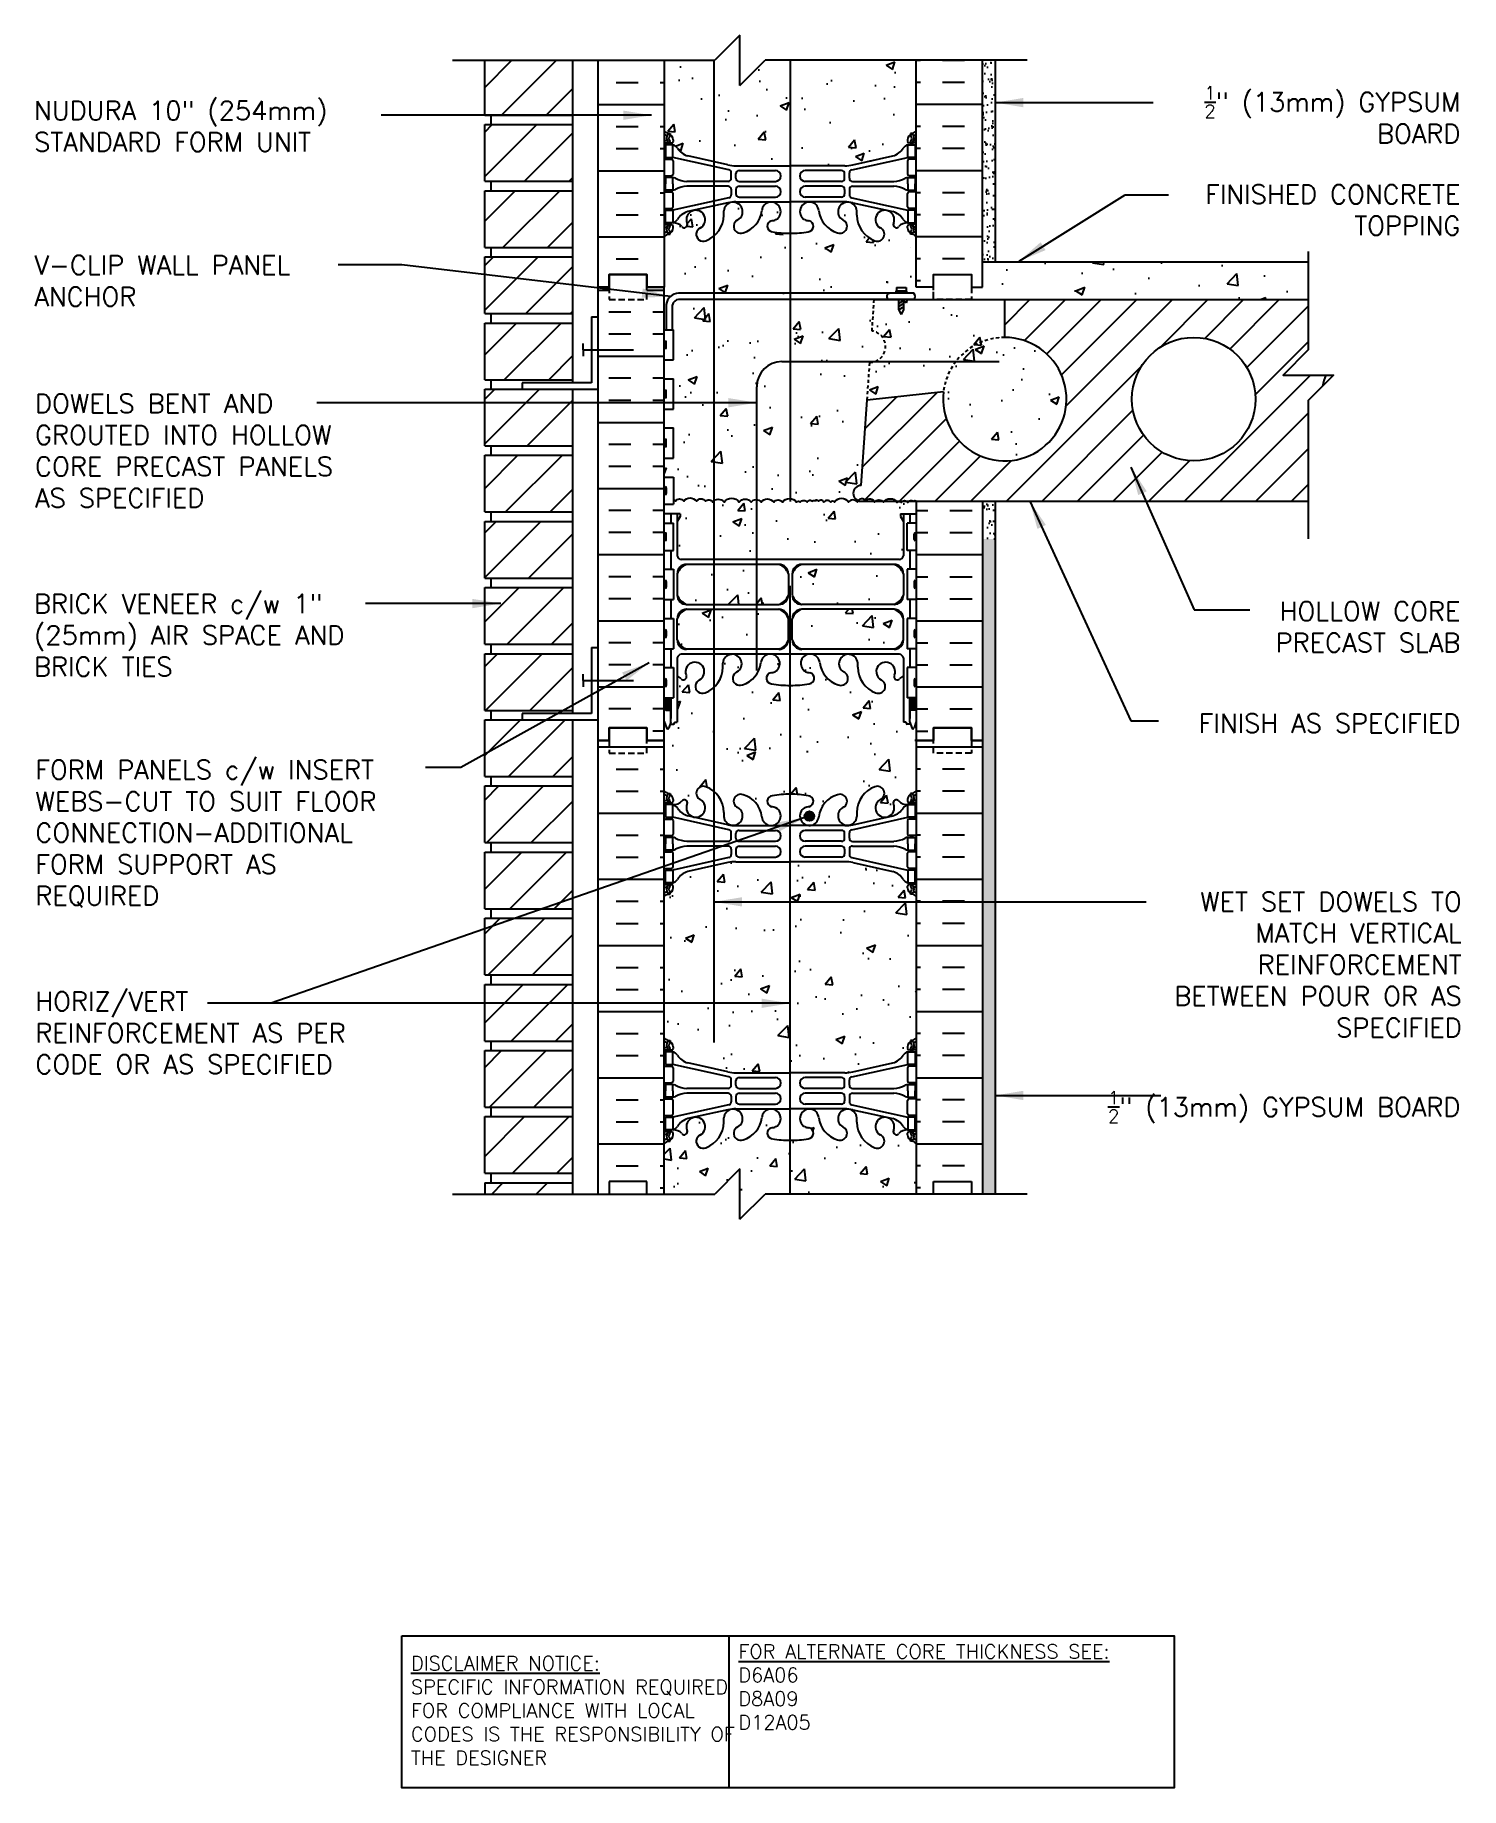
# Model space of a CAD drawing. Header units: inches. Extents: x 236.8 to 293.4, y 159.3 to 228.8.
import ezdxf

# ---------------------------------------------------------------- set-up
doc = ezdxf.new("R2010")
doc.units = ezdxf.units.IN
doc.header["$MEASUREMENT"] = 0
doc.linetypes.add('DASHED2', pattern=[0.375, 0.25, -0.125])
doc.linetypes.add('HIDDEN2', pattern=[0.1875, 0.125, -0.0625])
for name, color, linetype in [('HATCH', 12, 'Continuous'), ('Hidden2', 12, 'HIDDEN2'), ('line25', 2, 'Continuous'), ('LINE3', 3, 'Continuous'), ('LINE50', 5, 'Continuous'), ('LINE9', 9, 'Continuous'), ('TEXT', 4, 'Continuous'), ('Web_Edge', 9, 'Continuous')]:
    doc.layers.add(name, color=color, linetype=linetype)
doc.styles.add('DIM', font='romans.shx', dxfattribs={"width": 0.7})
doc.styles.add('ROMANS', font='romans.shx', dxfattribs={"height": 0.75})
doc.styles.get("Standard").update_dxf_attribs({"font": 'romans.shx', "height": 0.75})
doc.dimstyles.new('ext_12', dxfattribs={"dimscale": 12, "dimtxt": 0.09375, "dimasz": 0.09375, "dimexe": 0.09375, "dimexo": 0.0625, "dimgap": 0.0625, "dimtad": 1, "dimdec": 1, "dimzin": 3, "dimdsep": 46, "dimlunit": 4, "dimtxsty": 'DIM', "dimcen": 0.09, "dimdle": 0.09375, "dimclrt": 4, "dimadec": 0, "dimazin": 0, "dimtfac": 1, "dimtdec": 1, "dimtmove": 2, "dimatfit": 3, "dimfxl": 1, "dimfrac": 2, "dimtolj": 1, "dimtzin": 0, "dimarcsym": 0})
pattern_1 = [(37.5, (137.71563, 0.6098), (-0.01574834, 0.48170594), [0, -0.38, 0, -0.425, 0, -0.40625]), (7.5, (137.7156, 0.6098), (0.4424442, 0.7055365), [0, -0.205, 0, -0.3425, 0, -0.13125]), (327.5, (137.40813, 0.6098), (0.77853547, 0.00141476), [0, -0.125, 0, -0.45, 0, -0.5875]), (317.5, (137.4081, 0.6098), (0.7515317, 0.2194189), [0, -0.0625, 0, -0.295, 0, -0.3375])]

msp = doc.modelspace()

# ---------------------------------------------------------------- texts
at = {"layer": 'TEXT', "char_height": 0.75, "style": 'ROMANS'}
for s, insert, width, attachment_point in [('NUDURA 10" (254mm) STANDARD FORM UNIT', (236.797, 225.204), 14.95852, 4), ('\\A1;{\\H0.7x;\\S1/2;}" (13mm) GYPSUM BOARD', (293.392, 225.664), 12.99266, 6), ('\\A1;FINISHED CONCRETE TOPPING', (293.392, 221.881), 12.99266, 6), ('V-CLIP WALL PANEL ANCHOR', (236.805, 219.068), 12.01477, 4), ('DOWELS BENT AND GROUTED INTO HOLLOW CORE PRECAST PANELS AS SPECIFIED', (236.834, 212.326), 13.62291, 4), ('BRICK VENEER c/w 1" (25mm) AIR SPACE AND BRICK TIES', (236.797, 205.005), 15.10061, 4), ('\\A1;HOLLOW CORE PRECAST SLAB', (293.392, 205.332), 10.94608, 6), ('\\A1;FINISH AS SPECIFIED', (293.392, 201.509), 12.93148, 6), ('FORM PANELS c/w INSERT WEBS-CUT TO SUIT FLOOR CONNECTION-ADDITIONAL\\PFORM SUPPORT AS \\PREQUIRED', (236.848, 197.126), 17.8384, 4), ('WET SET DOWELS TO MATCH VERTICAL REINFORCEMENT BETWEEN POUR OR AS SPECIFIED', (293.446, 191.931), 12.95276, 6), ('HORIZ/VERT REINFORCEMENT AS PER CODE OR AS SPECIFIED', (236.848, 189.217), 15.33694, 4), ('\\A1;{\\H0.7x;\\S1/2;}" (13mm) GYPSUM BOARD', (293.392, 186.28), 13.59481, 6)]:
    msp.add_mtext(s, dxfattribs=dict(at, insert=insert, width=width, attachment_point=attachment_point))
at = {"layer": 'TEXT', "char_height": 0.5625, "attachment_point": 4}
for s, insert, width in [('{\\LFOR ALTERNATE CORE THICKNESS SEE:\\P}D6A06\\PD8A09\\PD12A05', (264.744, 163.262), 23.33295), ('{\\LDISCLAIMER NOTICE:}\\PSPECIFIC INFORMATION REQUIRED FOR COMPLIANCE WITH LOCAL CODES IS THE RESPONSIBILITY OF THE DESIGNER', (251.752, 162.322), 14.00235)]:
    msp.add_mtext(s, dxfattribs=dict(at, insert=insert, width=width))

# ---------------------------------------------------------------- hatches: boundary and pattern name
at = {"layer": 'HATCH'}
h = msp.add_hatch(dxfattribs=at)
h.set_pattern_fill('AR-CONC', color=256, scale=0.5)
h.set_pattern_definition([(50, (0, 0), (3.5863, -0.31376), [0.375, -4.125]), (355, (0, 0), (-0.693757, 3.76096), [0.3, -3.3]), (100.4514, (0.299, -0.026), (2.892544, 3.4472), [0.3187, -3.50571]), (46.1842, (0, 1), (5.336207, -0.827596), [0.5625, -6.1875]), (96.6356, (0.4447, 0.931), (4.67331, 4.87059), [0.47805, -5.25857]), (351.1842, (0, 1), (4.67331, 4.87059), [0.45, -4.95]), (21, (0.5, 0.75), (2.984535, -2.013094), [0.375, -4.125]), (326, (0.5, 0.75), (1.216577, 3.62575), [0.3, -3.3]), (71.4514, (0.7487, 0.5822), (4.201112, 1.612656), [0.3187, -3.50571]), (37.5, (0, 0), (0.0607993, 1.6644693), [0, -3.26, 0, -3.35, 0, -3.3125]), (7.5, (0, 0), (1.315348, 1.972059), [0, -1.91, 0, -3.185, 0, -1.2625]), (327.5, (-1.115, 0), (2.669112, -0.1127744), [0, -1.25, 0, -3.9, 0, -5.175]), (317.5, (-1.615, 0), (2.915931, 0.500525), [0, -1.625, 0, -2.59, 0, -3.675])])
h.paths.add_polyline_path([(275.312, 216.824), (275.312, 218.324), (271.304, 218.324), (271.304, 217.926), (271.21, 217.739), (271.116, 217.926), (271.116, 218.324), (270.133, 218.324), (270.046, 217.077, -0.932515), (269.959, 215.833), (269.855, 214.352), (272.88, 214.67, -0.379205)])
h.paths.add_polyline_path([(275.312, 216.824, 0.379205), (272.88, 214.67, 2.637096)])
h.paths.add_polyline_path([(269.855, 214.352), (269.959, 215.833, 0.932515), (270.046, 217.077), (270.133, 218.324), (262.374, 218.324, 0.366745), (262.131, 218.113), (262.131, 217.129), (262.17, 217.129), (262.17, 215.929), (261.805, 215.929), (261.805, 215.179), (262.17, 215.179), (262.17, 213.979), (261.805, 213.979), (261.805, 213.229), (262.17, 213.229), (262.17, 212.029), (261.805, 212.029), (261.805, 211.279), (262.17, 211.279), (262.17, 210.398, -0.08702), (262.243, 210.324, -0.520567), (262.575, 210.324, -0.520567), (263.078, 210.324, -0.520567), (263.44, 210.324, -0.520567), (263.722, 210.284, -0.520567), (264.174, 210.284, -0.520567), (264.778, 210.284, -0.520567), (265.25, 210.284, -0.520567), (265.643, 210.284, -0.520567), (266.146, 210.284, -0.520567), (266.498, 210.284, -0.520567), (267.051, 210.284, -0.520567), (267.202, 210.284, -0.520567), (267.473, 210.284, -0.520567), (267.684, 210.324, -0.520567), (267.805, 210.324, -0.520567), (267.926, 210.324, -0.520567), (268.137, 210.284, -0.520567), (268.408, 210.284, -0.520567), (268.559, 210.284, -0.520567), (269.112, 210.284, -0.520567), (269.464, 210.284, -0.098321), (269.497, 210.348, -0.819194), (269.617, 210.949)])
h.paths.add_polyline_path([(271.805, 225.017), (271.805, 227.824), (265.805, 227.824), (264.805, 226.824), (264.805, 228.824), (263.805, 227.824), (261.805, 227.824), (261.805, 225.017, 0.088416), (261.951, 224.919), (262.041, 224.919), (262.041, 224.878, -0.249069), (262.151, 224.67), (262.151, 224.603, -0.414214), (262.088, 224.54), (262.041, 224.54), (262.041, 224.47), (262.146, 224.47, -0.168672), (262.332, 224.321, 0.17445), (262.739, 224.025), (264.32, 223.672, 0.054974), (264.647, 223.636), (266.805, 223.636), (268.963, 223.636, 0.054974), (269.29, 223.672), (270.871, 224.025, 0.17445), (271.278, 224.321, -0.168672), (271.464, 224.47), (271.569, 224.47), (271.569, 224.54), (271.521, 224.54, -0.414214), (271.459, 224.603), (271.459, 224.67, -0.249069), (271.569, 224.878), (271.569, 224.919), (271.659, 224.919, 0.08841)])
h.paths.add_polyline_path([(271.805, 220.824, 0.08841), (271.659, 220.922), (271.569, 220.922), (271.569, 220.963, -0.249069), (271.459, 221.17), (271.459, 221.238, -0.414214), (271.521, 221.3), (271.569, 221.3), (271.569, 221.37), (271.464, 221.37, 0.231736), (271.106, 221.219, -0.8344), (270.895, 221.345), (270.906, 221.366, 2.155404), (270.368, 221.172, -1), (270.154, 220.661, -0.311223), (269.445, 221.677), (269.446, 221.842, 1.661382), (268.885, 221.489, -1), (268.671, 220.978, -0.30095), (267.935, 221.85, 1.661382), (267.374, 221.497, 0.055617), (267.553, 221.452, -0.843243), (267.519, 221.02, -0.047544), (266.805, 220.955, -0.047544), (266.091, 221.02, -0.843243), (266.057, 221.452, 0.055617), (266.236, 221.497, 1.661382), (265.675, 221.85, -0.30095), (264.939, 220.978, -1), (264.725, 221.489, 1.661382), (264.164, 221.842), (264.165, 221.677, -0.311223), (263.456, 220.661, -1), (263.242, 221.172, 2.155404), (262.703, 221.366), (262.715, 221.345, -0.834375), (262.504, 221.219, 0.23174), (262.146, 221.37), (262.041, 221.37), (262.041, 221.3), (262.088, 221.3, -0.414214), (262.151, 221.238), (262.151, 221.17, -0.249069), (262.041, 220.963), (262.041, 220.922), (261.951, 220.922, 0.088416), (261.805, 220.824), (261.805, 218.824), (261.805, 217.129), (261.881, 217.129), (261.881, 218.131, -0.379462), (262.373, 218.574), (271.706, 218.574, -0.386179), (271.708, 218.324), (272.492, 218.324), (272.492, 218.824), (271.805, 218.824)])
h.paths.add_polyline_path([(271.022, 218.802), (271.397, 218.802), (271.397, 218.677, -1), (271.397, 218.614), (271.022, 218.614, -1), (271.022, 218.677)], flags=16)
h.paths.add_polyline_path([(271.295, 209.512), (271.175, 209.712), (271.175, 209.824), (271.805, 209.824), (271.805, 210.313, 0.05164), (271.795, 210.324), (271.694, 210.324, 0.048564), (271.684, 210.313, 0.031403), (271.672, 210.324), (271.513, 210.324, 0.123253), (271.473, 210.274, 0.112677), (271.418, 210.324), (271.255, 210.324, 0.10977), (271.201, 210.276, 0.520567), (271.05, 210.277, 0.045843), (271.011, 210.324), (270.535, 210.324, 0.042966), (270.497, 210.28, 0.07036), (270.456, 210.324), (270.185, 210.324, 0.067475), (270.145, 210.282, 0.061742), (270.128, 210.324), (269.617, 210.324, -0.099388), (269.497, 210.348, 0.098321), (269.464, 210.284, 0.520567), (269.112, 210.284, 0.520567), (268.559, 210.284, 0.520567), (268.408, 210.284, 0.520567), (268.137, 210.284, 0.520567), (267.926, 210.324, 0.520567), (267.805, 210.324, 0.520567), (267.684, 210.324, 0.520567), (267.473, 210.284, 0.520567), (267.202, 210.284, 0.520567), (267.051, 210.284, 0.520567), (266.498, 210.284, 0.520567), (266.146, 210.284, 0.520567), (265.643, 210.284, 0.520567), (265.25, 210.284, 0.520567), (264.778, 210.284, 0.520567), (264.174, 210.284, 0.520567), (263.722, 210.284, 0.520567), (263.44, 210.324, 0.520567), (263.078, 210.324, 0.520567), (262.575, 210.324, 0.520567), (262.243, 210.324, 0.08702), (262.17, 210.398), (262.17, 210.199), (261.805, 210.199), (261.805, 209.824), (262.435, 209.824), (262.435, 209.712), (262.315, 209.512), (262.315, 208.15, 0.268156), (262.476, 208.002), (271.134, 208.002, 0.268138), (271.295, 208.15)])
h.paths.add_polyline_path([(266.729, 207.44, 0.225652), (266.354, 207.815), (262.69, 207.815, 0.225652), (262.315, 207.44), (262.315, 206.599, 0.225652), (262.69, 206.224), (266.354, 206.224, 0.225652), (266.729, 206.599)])
h.paths.add_polyline_path([(266.354, 206.033), (262.69, 206.033, 0.225652), (262.315, 205.658), (262.315, 204.818, 0.225652), (262.69, 204.443), (266.354, 204.443, 0.225652), (266.729, 204.818), (266.729, 205.658, 0.225652)])
h.paths.add_polyline_path([(271.295, 205.658, 0.225652), (270.92, 206.033), (267.256, 206.033, 0.225652), (266.881, 205.658), (266.881, 204.818, 0.225652), (267.256, 204.443), (270.92, 204.443, 0.225652), (271.295, 204.818)])
h.paths.add_polyline_path([(271.295, 207.44, 0.225652), (270.92, 207.815), (267.256, 207.815, 0.225652), (266.881, 207.44), (266.881, 206.599, 0.225652), (267.256, 206.224), (270.92, 206.224, 0.225652), (271.295, 206.599)])
h.paths.add_polyline_path([(271.805, 201.584), (271.72, 201.323, -0.6), (271.62, 201.323), (271.571, 201.473), (271.445, 201.473, -0.414214), (271.395, 201.523), (271.395, 201.553), (271.295, 201.553), (271.295, 203.39, 0.108935), (271.142, 203.277, -0.8344), (270.931, 203.403), (270.942, 203.424, 2.155404), (270.404, 203.23, -1), (270.19, 202.718, -0.311223), (269.481, 203.734), (269.482, 203.899, 1.661382), (268.921, 203.547, -1), (268.707, 203.036, -0.30095), (267.971, 203.908, 1.661382), (267.41, 203.555, 0.055617), (267.589, 203.51, -0.843243), (267.555, 203.077, -0.049932), (266.805, 203.013, -0.049932), (266.055, 203.077, -0.843243), (266.021, 203.51, 0.055617), (266.2, 203.555, 1.661382), (265.639, 203.908, -0.30095), (264.903, 203.036, -1), (264.689, 203.547, 1.661382), (264.128, 203.899), (264.129, 203.734, -0.311223), (263.42, 202.718, -1), (263.206, 203.23, 2.155404), (262.667, 203.424), (262.679, 203.403, -0.834375), (262.468, 203.277, 0.108938), (262.315, 203.39), (262.315, 201.553), (262.215, 201.553), (262.215, 201.523, -0.414214), (262.165, 201.473), (262.039, 201.473), (261.99, 201.323, -0.6), (261.89, 201.323), (261.805, 201.584), (261.805, 200.824), (261.805, 198.824, 0.088416), (261.951, 198.727), (262.041, 198.727), (262.041, 198.685, -0.249069), (262.151, 198.478), (262.151, 198.411, -0.414214), (262.088, 198.348), (262.041, 198.348), (262.041, 198.278), (262.146, 198.278, 0.231736), (262.504, 198.429, -0.8344), (262.715, 198.304), (262.703, 198.282, 2.155404), (263.242, 198.477, -1), (263.456, 198.988, -0.311223), (264.165, 197.972), (264.164, 197.807, 1.661382), (264.725, 198.159, -1), (264.939, 198.671, -0.30095), (265.675, 197.798, 1.661382), (266.236, 198.151, 0.055617), (266.057, 198.197, -0.843243), (266.091, 198.629, -0.047544), (266.805, 198.694, -0.047544), (267.519, 198.629, -0.843243), (267.553, 198.197, 0.055617), (267.374, 198.151, 1.661382), (267.935, 197.798, -0.30095), (268.671, 198.671, -1), (268.885, 198.159, 1.661382), (269.446, 197.807), (269.445, 197.972, -0.311223), (270.154, 198.988, -1), (270.368, 198.477, 2.155404), (270.906, 198.282), (270.895, 198.304, -0.834375), (271.106, 198.429, 0.23174), (271.464, 198.278), (271.569, 198.278), (271.569, 198.348), (271.521, 198.348, -0.414214), (271.459, 198.411), (271.459, 198.478, -0.249069), (271.569, 198.685), (271.569, 198.727), (271.659, 198.727, 0.08841), (271.805, 198.824)])
h.paths.add_polyline_path([(271.805, 194.632, 0.08841), (271.659, 194.729), (271.569, 194.729), (271.569, 194.771, -0.249069), (271.459, 194.978), (271.459, 195.046, -0.414214), (271.521, 195.108), (271.569, 195.108), (271.569, 195.178), (271.464, 195.178, -0.155529), (271.288, 195.312, 0.180914), (270.871, 195.623), (269.29, 195.976, 0.054974), (268.963, 196.012), (266.805, 196.012), (264.647, 196.012, 0.054974), (264.32, 195.976), (262.739, 195.623, 0.180914), (262.322, 195.312, -0.155529), (262.146, 195.178), (262.041, 195.178), (262.041, 195.108), (262.088, 195.108, -0.414214), (262.151, 195.046), (262.151, 194.978, -0.249069), (262.041, 194.771), (262.041, 194.729), (261.951, 194.729, 0.088416), (261.805, 194.632), (261.805, 189.017, 0.088416), (261.951, 188.919), (262.041, 188.919), (262.041, 188.878, -0.249069), (262.151, 188.67), (262.151, 188.603, -0.414214), (262.088, 188.54), (262.041, 188.54), (262.041, 188.47), (262.146, 188.47, -0.155529), (262.322, 188.336, 0.180914), (262.739, 188.025), (264.32, 187.672, 0.054974), (264.647, 187.636), (266.805, 187.636), (268.963, 187.636, 0.054974), (269.29, 187.672), (270.871, 188.025, 0.180914), (271.288, 188.336, -0.155529), (271.464, 188.47), (271.569, 188.47), (271.569, 188.54), (271.521, 188.54, -0.414214), (271.459, 188.603), (271.459, 188.67, -0.249069), (271.569, 188.878), (271.569, 188.919), (271.659, 188.919, 0.08841), (271.805, 189.017)])
h.paths.add_polyline_path([(271.805, 184.824, 0.08841), (271.659, 184.922), (271.569, 184.922), (271.569, 184.963, -0.249069), (271.459, 185.17), (271.459, 185.238, -0.414214), (271.521, 185.3), (271.569, 185.3), (271.569, 185.37), (271.464, 185.37, 0.231736), (271.106, 185.219, -0.8344), (270.895, 185.345), (270.906, 185.366, 2.155404), (270.368, 185.172, -1), (270.154, 184.661, -0.311223), (269.445, 185.677), (269.446, 185.842, 1.661382), (268.885, 185.489, -1), (268.671, 184.978, -0.30095), (267.935, 185.85, 1.661382), (267.374, 185.497, 0.055617), (267.553, 185.452, -0.843243), (267.519, 185.02, -0.047544), (266.805, 184.955, -0.047544), (266.091, 185.02, -0.843243), (266.057, 185.452, 0.055617), (266.236, 185.497, 1.661382), (265.675, 185.85, -0.30095), (264.939, 184.978, -1), (264.725, 185.489, 1.661382), (264.164, 185.842), (264.165, 185.677, -0.311223), (263.456, 184.661, -1), (263.242, 185.172, 2.155404), (262.703, 185.366), (262.715, 185.345, -0.834375), (262.504, 185.219, 0.23174), (262.146, 185.37), (262.041, 185.37), (262.041, 185.3), (262.088, 185.3, -0.414214), (262.151, 185.238), (262.151, 185.17, -0.249069), (262.041, 184.963), (262.041, 184.922), (261.951, 184.922, 0.088416), (261.805, 184.824), (261.805, 182.824), (263.805, 182.824), (264.805, 183.824), (264.805, 181.824), (265.805, 182.824), (271.805, 182.824)])
h = msp.add_hatch(dxfattribs=at)
h.set_pattern_fill('ANSI31', color=256, scale=10, style=0)
h.set_pattern_definition([(45, (269.2424, 218.3242), (-0.883883, 0.883883), [])])
h.paths.add_polyline_path([(258.18, 227.824), (254.68, 227.824), (254.68, 225.645), (258.18, 225.645)])
h.paths.add_polyline_path([(258.18, 225.27), (254.68, 225.27), (254.68, 223.02), (258.18, 223.02)])
h.paths.add_polyline_path([(258.18, 222.645), (254.68, 222.645), (254.68, 220.395), (258.18, 220.395)])
h.paths.add_polyline_path([(258.18, 220.02), (254.68, 220.02), (254.68, 217.77), (258.18, 217.77)])
h.paths.add_polyline_path([(258.18, 217.395), (254.68, 217.395), (254.68, 215.145), (258.18, 215.145)])
h.paths.add_polyline_path([(258.18, 214.77), (256.17, 214.77), (254.68, 214.77), (254.68, 212.52), (258.18, 212.52)])
h.paths.add_polyline_path([(258.18, 212.145), (254.68, 212.145), (254.68, 209.895), (258.18, 209.895)])
h.paths.add_polyline_path([(258.18, 209.52), (254.68, 209.52), (254.68, 207.27), (258.18, 207.27)])
h.paths.add_polyline_path([(258.18, 206.895), (254.68, 206.895), (254.68, 204.645), (258.18, 204.645)])
h.paths.add_polyline_path([(258.18, 204.27), (254.68, 204.27), (254.68, 202.02), (258.18, 202.02)])
h.paths.add_polyline_path([(258.18, 201.645), (256.17, 201.645), (254.68, 201.645), (254.68, 199.395), (258.18, 199.395)])
h.paths.add_polyline_path([(258.18, 199.02), (254.68, 199.02), (254.68, 196.77), (258.18, 196.77)])
h.paths.add_polyline_path([(258.18, 196.395), (254.68, 196.395), (254.68, 194.145), (258.18, 194.145)])
h.paths.add_polyline_path([(258.18, 193.77), (254.68, 193.77), (254.68, 191.52), (258.18, 191.52)])
h.paths.add_polyline_path([(258.18, 191.145), (254.68, 191.145), (254.68, 188.895), (258.18, 188.895)])
h.paths.add_polyline_path([(258.18, 188.52), (254.68, 188.52), (254.68, 186.27), (258.18, 186.27)])
h.paths.add_polyline_path([(258.18, 185.895), (254.68, 185.895), (254.68, 183.645), (258.18, 183.645)])
h.paths.add_polyline_path([(258.18, 183.27), (254.68, 183.27), (254.68, 182.824), (258.18, 182.824)])
h = msp.add_hatch(dxfattribs=at)
h.set_pattern_fill('AR-SAND', color=256, scale=0.25, style=0)
h.set_pattern_definition(pattern_1)
h.paths.add_polyline_path([(274.43, 219.824), (274.93, 219.824), (274.93, 227.824), (274.43, 227.824)])
h = msp.add_hatch(dxfattribs=at)
h.set_pattern_fill('AR-CONC', color=256, scale=0.5, style=0)
h.set_pattern_definition([(50, (135.2156, 11.6358), (3.5863, -0.31376), [0.375, -4.125]), (355, (135.2156, 11.636), (-0.693757, 3.76096), [0.3, -3.3]), (100.4514, (135.5145, 11.6097), (2.892547, 3.4472), [0.3187, -3.50571]), (46.1842, (135.2156, 12.636), (5.336205, -0.827595), [0.5625, -6.1875]), (96.6356, (135.6603, 12.567), (4.67331, 4.87059), [0.47805, -5.25856]), (351.1842, (135.2156, 12.636), (4.67331, 4.87059), [0.45, -4.95]), (21, (135.7156, 12.3858), (2.984535, -2.013094), [0.375, -4.125]), (326, (135.7156, 12.386), (1.216577, 3.62575), [0.3, -3.3]), (71.4514, (135.9643, 12.218), (4.201113, 1.612652), [0.3187, -3.50571]), (37.5, (135.2156, 11.6358), (0.060799, 1.664469), [0, -3.26, 0, -3.35, 0, -3.3125]), (7.5, (135.2156, 11.6358), (1.315348, 1.972059), [0, -1.91, 0, -3.185, 0, -1.2625]), (327.5, (134.1006, 11.6358), (2.669112, -0.1127744), [0, -1.25, 0, -3.9, 0, -5.175]), (317.5, (133.6006, 11.6358), (2.91593, 0.500525), [0, -1.625, 0, -2.59, 0, -3.675])])
h.paths.add_polyline_path([(274.43, 219.824), (274.43, 218.824), (273.992, 218.824), (273.992, 218.324), (287.356, 218.324), (287.356, 219.824)])
h = msp.add_hatch(dxfattribs=at)
h.set_pattern_fill('INSUL', color=256, scale=7, angle=180, style=0)
h.set_pattern_definition([(180, (269.222, 200.3242), (-3e-16, -2.625), []), (180, (269.222, 199.4492), (-3e-16, -2.625), [0.875, -0.875]), (180, (269.222, 198.5742), (-3e-16, -2.625), [0.875, -0.875])])
h.paths.add_polyline_path([(259.18, 200.824), (259.617, 200.824), (259.617, 201.324), (261.117, 201.324), (261.117, 200.824), (261.805, 200.824), (261.805, 218.824), (261.555, 218.824), (261.117, 218.824), (261.117, 218.324), (259.617, 218.324), (259.617, 218.824), (259.18, 218.824)])
h = msp.add_hatch(dxfattribs=at)
h.set_pattern_fill('ANSI31', color=256, scale=8, style=0)
h.paths.add_polyline_path([(272.88, 214.67), (269.855, 214.352), (269.855, 214.344), (269.617, 210.949, 0.819194), (269.497, 210.348, -0.537746), (269.805, 210.324, -0.585553), (270.128, 210.324), (270.185, 210.324, -0.356381), (270.456, 210.324), (270.535, 210.324, -0.412476), (271.011, 210.324), (271.255, 210.324, -0.264341), (271.418, 210.324), (271.513, 210.324, -0.337993), (271.672, 210.324), (271.694, 210.324, -0.399461), (271.795, 210.324), (287.356, 210.324), (287.356, 214.324), (287.916, 214.884, -0.047162), (288.054, 215.324), (287.356, 215.324), (286.356, 215.324), (287.356, 216.324), (287.356, 218.324), (275.312, 218.324), (275.312, 216.824, -2.637096)])
h.paths.add_polyline_path([(280.362, 214.374, -1), (285.262, 214.374, -1)], flags=16)
h = msp.add_hatch(dxfattribs=at)
h.set_pattern_fill('INSUL', color=256, scale=7, angle=180, style=0)
h.set_pattern_definition([(7e-15, (264.388, 200.3242), (3e-16, -2.625), []), (7e-15, (264.388, 199.4492), (3e-16, -2.625), [0.875, -0.875]), (7e-15, (264.388, 198.5742), (3e-16, -2.625), [0.875, -0.875])])
h.paths.add_polyline_path([(274.43, 210.324), (271.805, 210.324), (271.805, 200.824), (272.492, 200.824), (272.492, 201.324), (273.992, 201.324), (273.992, 200.824), (274.43, 200.824)])
h = msp.add_hatch(dxfattribs=at)
h.set_pattern_fill('AR-SAND', color=256, scale=0.25, style=0)
h.set_pattern_definition([(37.5, (274.42995, 208.82425), (-0.01575, 0.48171), [0, -0.38, 0, -0.425, 0, -0.40625]), (7.5, (274.42995, 208.82425), (0.44244, 0.70554), [0, -0.205, 0, -0.3425, 0, -0.13125]), (327.5, (274.12245, 208.82425), (0.77854, 0.00141), [0, -0.125, 0, -0.45, 0, -0.5875]), (317.5, (274.12245, 208.82425), (0.75153, 0.21942), [0, -0.0625, 0, -0.295, 0, -0.3375])])
h.paths.add_polyline_path([(274.93, 210.324), (274.43, 210.324), (274.43, 208.824), (274.93, 208.824)])
h = msp.add_hatch(dxfattribs=at)
h.set_pattern_fill('AR-SAND', color=256, scale=0.25, style=0)
h.set_pattern_definition(pattern_1)
h.paths.add_polyline_path([(274.93, 208.824), (274.43, 208.824), (274.43, 182.824), (274.93, 182.824)])
h = msp.add_hatch(dxfattribs=at)
h.set_pattern_fill('INSUL', color=256, scale=7, style=0)
h.set_pattern_definition([(7e-15, (-2664.3566, -214.1853), (0, 2.625), []), (7e-15, (-2664.3566, -213.3103), (0, 2.625), [0.875, -0.875]), (7e-15, (-2664.3566, -212.4353), (0, 2.625), [0.875, -0.875])])
h.paths.add_polyline_path([(259.18, 182.824), (259.617, 182.824), (259.617, 183.324), (261.117, 183.324), (261.117, 182.824), (261.805, 182.824), (261.805, 200.824), (261.117, 200.824), (261.117, 201.324), (259.617, 201.324), (259.617, 200.824), (259.18, 200.824)])
h = msp.add_hatch(dxfattribs=at)
h.set_pattern_fill('INSUL', color=256, scale=7, style=0)
h.set_pattern_definition([(180, (3197.9665, -214.1853), (0, 2.625), []), (180, (3197.9665, -213.3103), (0, 2.625), [0.875, -0.875]), (180, (3197.9665, -212.4353), (0, 2.625), [0.875, -0.875])])
h.paths.add_polyline_path([(274.43, 182.824), (273.992, 182.824), (273.992, 183.324), (272.492, 183.324), (272.492, 182.824), (271.805, 182.824), (271.805, 200.824), (272.492, 200.824), (272.492, 201.324), (273.992, 201.324), (273.992, 200.824), (274.43, 200.824)])
at = {"layer": 'LINE3'}
msp.add_hatch(color=256, dxfattribs=at).paths.add_polyline_path([(267.373, 197.826, 1), (267.748, 197.826, 1)])

# ---------------------------------------------------------------- linework, layer by layer
at = {"layer": 'HATCH'}
for p, q in [((271.967, 227.815), (271.805, 227.815)), ((273.717, 227.815), (272.842, 227.815)), ((259.893, 226.94), (260.768, 226.94)), ((261.643, 226.94), (261.805, 226.94)), ((271.967, 226.94), (271.805, 226.94)), ((273.717, 226.94), (272.842, 226.94)), ((259.18, 226.065), (261.805, 226.065)), ((274.43, 226.065), (271.805, 226.065)), ((259.893, 225.19), (260.768, 225.19)), ((261.643, 225.19), (261.805, 225.19)), ((271.967, 225.19), (271.805, 225.19)), ((273.717, 225.19), (272.842, 225.19)), ((259.893, 224.315), (260.768, 224.315)), ((261.643, 224.315), (261.805, 224.315)), ((271.967, 224.315), (271.805, 224.315)), ((273.717, 224.315), (272.842, 224.315)), ((259.18, 223.44), (261.805, 223.44)), ((274.43, 223.44), (271.805, 223.44)), ((259.893, 222.565), (260.768, 222.565)), ((261.643, 222.565), (261.805, 222.565)), ((271.967, 222.565), (271.805, 222.565)), ((273.717, 222.565), (272.842, 222.565)), ((259.893, 221.69), (260.768, 221.69)), ((261.643, 221.69), (261.805, 221.69)), ((271.967, 221.69), (271.805, 221.69)), ((273.717, 221.69), (272.842, 221.69)), ((259.18, 220.815), (261.805, 220.815)), ((271.411, 220.691), (271.411, 220.691)), ((274.43, 220.815), (271.805, 220.815)), ((259.893, 219.94), (260.768, 219.94)), ((271.565, 220.411), (271.565, 220.411)), ((271.967, 219.94), (271.805, 219.94)), ((273.717, 219.94), (272.842, 219.94)), ((271.967, 219.065), (271.805, 219.065)), ((271.38, 198.291), (271.38, 198.291))]:
    msp.add_line(p, q, dxfattribs=at)
for points in [[(262.17, 210.398, -0.08702), (262.243, 210.324, -0.520567), (262.575, 210.324, -0.520567), (263.078, 210.324, -0.520567), (263.44, 210.324, -0.520567), (263.722, 210.284, -0.520567), (264.174, 210.284, -0.520567), (264.778, 210.284, -0.520567), (265.25, 210.284, -0.520567), (265.643, 210.284, -0.520567), (266.146, 210.284, -0.520567), (266.498, 210.284, -0.520567), (267.051, 210.284, -0.520567), (267.202, 210.284, -0.520567), (267.473, 210.284, -0.520567), (267.684, 210.324, -0.520567), (267.805, 210.324)], [(269.805, 210.324, 0.671574), (269.464, 210.284, 0.520567), (269.112, 210.284, 0.520567), (268.559, 210.284, 0.520567), (268.408, 210.284, 0.520567), (268.137, 210.284, 0.520567), (267.926, 210.324, 0.520567), (267.805, 210.324)], [(269.805, 210.324, -0.671574), (270.145, 210.282, -0.520567), (270.497, 210.28, -0.520567), (271.05, 210.277, -0.520567), (271.201, 210.276, -0.520567), (271.473, 210.274, -0.520567), (271.684, 210.313, -0.520567), (271.805, 210.313)]]:
    msp.add_lwpolyline(points, format="xyb", dxfattribs=at)
at = {"layer": 'Hidden2'}
for p, q in [((270.046, 217.077), (270.133, 218.324)), ((269.855, 214.344), (269.959, 215.833))]:
    msp.add_line(p, q, dxfattribs=at)
for centre, radius, start, end in [((269.959, 216.458), 0.625, 270, 82), ((275.312, 214.374), 2.45, 90, 173.06791)]:
    msp.add_arc(centre, radius, start, end, dxfattribs=at)
at = {"layer": 'line25'}
for p, q in [((254.68, 225.645), (254.68, 227.824)), ((258.18, 215.02), (258.18, 227.824)), ((261.805, 227.824), (261.805, 218.824)), ((271.805, 218.824), (271.805, 227.824)), ((254.68, 225.645), (258.18, 225.645)), ((254.93, 225.27), (254.93, 225.645)), ((254.68, 223.02), (254.68, 225.27)), ((254.68, 225.27), (258.18, 225.27)), ((254.68, 223.02), (258.18, 223.02)), ((254.68, 220.395), (254.68, 222.645)), ((254.68, 222.645), (258.18, 222.645)), ((254.93, 222.645), (254.93, 223.02)), ((258.18, 215.02), (258.18, 221.895)), ((254.68, 220.395), (258.18, 220.395)), ((254.68, 220.02), (258.18, 220.02)), ((254.68, 217.77), (254.68, 220.02)), ((254.93, 220.02), (254.93, 220.395)), ((261.805, 200.824), (261.805, 218.824)), ((254.68, 217.77), (258.18, 217.77)), ((254.93, 217.395), (254.93, 217.77)), ((270.133, 218.324), (287.356, 218.324)), ((275.312, 216.824), (275.312, 218.324)), ((254.68, 215.145), (254.68, 217.395)), ((254.68, 217.395), (258.18, 217.395)), ((261.805, 217.129), (262.17, 217.129)), ((262.17, 215.929), (262.17, 217.129)), ((261.805, 215.929), (262.17, 215.929)), ((254.68, 215.145), (258.18, 215.145)), ((254.93, 214.77), (254.93, 215.145)), ((261.805, 215.179), (262.17, 215.179)), ((262.17, 213.979), (262.17, 215.179)), ((254.68, 214.77), (258.18, 214.77)), ((254.68, 212.52), (254.68, 214.77)), ((258.18, 201.895), (258.18, 214.77)), ((269.617, 210.949), (269.855, 214.352)), ((269.855, 214.352), (272.88, 214.67)), ((261.805, 213.979), (262.17, 213.979)), ((261.805, 213.229), (262.17, 213.229)), ((262.17, 212.029), (262.17, 213.229)), ((254.68, 212.52), (258.18, 212.52)), ((254.93, 212.145), (254.93, 212.52)), ((254.68, 212.145), (258.18, 212.145)), ((254.68, 209.895), (254.68, 212.145)), ((261.805, 212.029), (262.17, 212.029)), ((261.805, 211.279), (262.17, 211.279)), ((262.17, 211.279), (262.17, 210.199)), ((261.805, 210.199), (262.17, 210.199)), ((269.617, 210.324), (287.356, 210.324)), ((271.805, 210.324), (271.805, 182.824)), ((254.68, 209.895), (258.18, 209.895)), ((254.68, 209.52), (258.18, 209.52)), ((254.68, 207.27), (254.68, 209.52)), ((254.93, 209.52), (254.93, 209.895)), ((261.805, 209.449), (262.17, 209.449)), ((262.17, 208.369), (262.17, 209.449)), ((271.805, 209.449), (271.44, 209.449)), ((271.44, 208.369), (271.44, 209.449)), ((261.805, 208.369), (262.17, 208.369)), ((271.805, 208.369), (271.44, 208.369)), ((261.805, 207.619), (262.17, 207.619)), ((262.17, 207.619), (262.17, 206.419)), ((271.805, 207.619), (271.44, 207.619)), ((271.44, 207.619), (271.44, 206.419)), ((254.68, 207.27), (258.18, 207.27)), ((254.68, 204.645), (254.68, 206.895)), ((254.68, 206.895), (258.18, 206.895)), ((254.93, 206.895), (254.93, 207.27)), ((261.805, 206.419), (262.17, 206.419)), ((271.805, 206.419), (271.44, 206.419)), ((261.805, 205.669), (262.17, 205.669)), ((262.17, 205.669), (262.17, 204.469)), ((271.805, 205.669), (271.44, 205.669)), ((271.44, 205.669), (271.44, 204.469)), ((254.68, 204.645), (258.18, 204.645)), ((254.93, 204.27), (254.93, 204.645)), ((254.68, 202.02), (254.68, 204.27)), ((254.68, 204.27), (258.18, 204.27)), ((261.805, 204.469), (262.17, 204.469)), ((271.805, 204.469), (271.44, 204.469)), ((261.805, 203.719), (262.17, 203.719)), ((262.17, 203.719), (262.17, 202.519)), ((271.805, 203.719), (271.44, 203.719)), ((271.44, 203.719), (271.44, 202.519)), ((261.805, 202.519), (262.17, 202.519)), ((271.805, 202.519), (271.44, 202.519)), ((254.68, 202.02), (258.18, 202.02)), ((254.93, 201.645), (254.93, 202.02)), ((254.68, 199.395), (254.68, 201.645)), ((254.68, 201.645), (258.18, 201.645)), ((258.18, 182.824), (258.18, 201.645)), ((261.805, 182.824), (261.805, 200.824)), ((254.68, 199.395), (258.18, 199.395)), ((254.68, 199.02), (258.18, 199.02)), ((254.68, 196.77), (254.68, 199.02)), ((254.93, 199.02), (254.93, 199.395)), ((254.68, 196.77), (258.18, 196.77)), ((254.68, 194.145), (254.68, 196.395)), ((254.68, 196.395), (258.18, 196.395)), ((254.93, 196.395), (254.93, 196.77)), ((254.68, 194.145), (258.18, 194.145)), ((254.93, 193.77), (254.93, 194.145)), ((254.68, 191.52), (254.68, 193.77)), ((254.68, 193.77), (258.18, 193.77)), ((254.68, 191.52), (258.18, 191.52)), ((254.93, 191.145), (254.93, 191.52)), ((254.68, 188.895), (254.68, 191.145)), ((254.68, 191.145), (258.18, 191.145)), ((254.68, 188.895), (258.18, 188.895)), ((254.93, 188.52), (254.93, 188.895)), ((254.68, 186.27), (254.68, 188.52)), ((254.68, 188.52), (258.18, 188.52)), ((254.68, 186.27), (258.18, 186.27)), ((254.68, 185.895), (258.18, 185.895)), ((254.68, 183.645), (254.68, 185.895)), ((254.93, 185.895), (254.93, 186.27)), ((254.68, 183.645), (258.18, 183.645)), ((254.68, 183.27), (254.68, 182.824)), ((254.68, 183.27), (258.18, 183.27)), ((254.93, 183.27), (254.93, 183.645))]:
    msp.add_line(p, q, dxfattribs=at)
msp.add_circle((282.812, 214.374), 2.45, dxfattribs=at)
for centre, radius, start, end in [((275.312, 214.374), 2.45, 173.06791, 90), ((290.312, 214.374), 2.45, 157.18018, 167.98095), ((269.617, 210.637), 0.313, 90, 270)]:
    msp.add_arc(centre, radius, start, end, dxfattribs=at)
at = {"layer": 'LINE3'}
for p, q in [((263.768, 227.787), (263.768, 188.835)), ((266.796, 227.824), (266.796, 210.317)), ((266.471, 215.867), (275.091, 215.867)), ((265.471, 203.598), (265.471, 214.867)), ((266.788, 206.968), (266.788, 182.824))]:
    msp.add_line(p, q, dxfattribs=at)
msp.add_circle((267.561, 197.826), 0.188, dxfattribs=at)
msp.add_arc((266.471, 214.867), 1, 90, 180, dxfattribs=at)
at = {"layer": 'LINE50'}
for p, q in [((259.18, 218.824), (259.18, 227.824)), ((274.43, 218.824), (274.43, 227.824)), ((271.237, 218.824), (271.237, 218.824)), ((272.492, 218.824), (271.805, 218.824)), ((274.43, 210.324), (274.43, 182.824)), ((259.18, 182.824), (259.18, 200.824)), ((261.117, 183.324), (259.617, 183.324)), ((259.617, 183.324), (259.617, 182.824)), ((261.117, 182.824), (261.117, 183.324)), ((272.492, 182.824), (272.492, 183.324)), ((272.492, 183.324), (273.992, 183.324)), ((273.992, 183.324), (273.992, 182.824))]:
    msp.add_line(p, q, dxfattribs=at)
for points in [[(259.617, 200.824), (259.18, 200.824), (259.18, 218.824), (259.617, 218.824), (259.617, 219.324), (261.117, 219.324), (261.117, 218.824), (261.555, 218.824), (261.805, 218.824)], [(261.805, 218.824), (261.117, 218.824), (261.117, 219.324), (259.617, 219.324), (259.617, 218.824), (259.18, 218.824)], [(272.492, 218.824), (272.492, 219.324), (273.992, 219.324), (273.992, 218.824), (274.43, 218.824)], [(259.18, 200.824), (259.617, 200.824), (259.617, 201.324), (261.117, 201.324), (261.117, 200.824), (261.805, 200.824)], [(261.805, 200.824), (261.117, 200.824), (261.117, 201.324), (259.617, 201.324), (259.617, 200.824), (259.18, 200.824)], [(274.43, 200.824), (273.992, 200.824), (273.992, 201.324), (272.492, 201.324), (272.492, 200.824), (271.805, 200.824)], [(271.805, 200.824), (272.492, 200.824), (272.492, 201.324), (273.992, 201.324), (273.992, 200.824), (274.43, 200.824)], [(261.805, 200.824), (261.555, 200.824), (261.117, 200.824)], [(271.805, 200.824), (272.055, 200.824), (272.492, 200.824)]]:
    msp.add_lwpolyline(points, dxfattribs=at)
at = {"layer": 'LINE9'}
for p, q in [((264.805, 228.824), (263.805, 227.824)), ((264.805, 226.824), (264.805, 228.824)), ((253.401, 227.824), (263.805, 227.824)), ((264.805, 226.824), (265.805, 227.824)), ((276.209, 227.824), (265.805, 227.824)), ((274.93, 227.824), (274.93, 219.824)), ((274.43, 219.824), (287.356, 219.824)), ((271.706, 218.574), (262.373, 218.574)), ((271.022, 218.802), (271.022, 218.677)), ((271.022, 218.802), (271.397, 218.802)), ((271.022, 218.677), (271.397, 218.677)), ((271.022, 218.614), (271.397, 218.614)), ((271.022, 218.614), (271.397, 218.614)), ((271.116, 218.574), (271.116, 218.614)), ((271.304, 218.574), (271.304, 218.614)), ((271.397, 218.802), (271.397, 218.677)), ((261.881, 218.131), (261.881, 217.129)), ((262.131, 217.129), (262.131, 218.113)), ((271.708, 218.324), (262.374, 218.324)), ((271.102, 218.309), (271.128, 218.324)), ((271.102, 218.176), (271.321, 218.302)), ((271.102, 218.051), (271.321, 218.177)), ((271.102, 217.918), (271.321, 218.044)), ((271.116, 217.926), (271.116, 218.324)), ((271.21, 217.739), (271.116, 217.926)), ((271.21, 217.739), (271.304, 217.926)), ((271.304, 217.926), (271.304, 218.324)), ((258.92, 217.645), (259.17, 217.645)), ((258.92, 217.645), (258.92, 215.02)), ((258.587, 216.333), (258.587, 216.583)), ((261.805, 216.419), (261.805, 216.639)), ((261.805, 216.584), (261.805, 216.584)), ((261.805, 216.474), (261.805, 216.474)), ((261.845, 216.679), (261.845, 216.679)), ((261.845, 216.379), (261.845, 216.379)), ((261.885, 216.419), (261.885, 216.639)), ((258.587, 216.333), (260.587, 216.333)), ((258.587, 216.333), (258.587, 216.083)), ((258.92, 215.02), (256.17, 215.02)), ((256.17, 215.02), (256.17, 214.77)), ((256.17, 214.77), (259.17, 214.77)), ((261.805, 214.469), (261.805, 214.689)), ((261.805, 214.634), (261.805, 214.634)), ((261.805, 214.524), (261.805, 214.524)), ((261.845, 214.729), (261.845, 214.729)), ((261.845, 214.429), (261.845, 214.429)), ((261.885, 214.469), (261.885, 214.689)), ((261.805, 212.519), (261.805, 212.739)), ((261.805, 212.684), (261.805, 212.684)), ((261.805, 212.574), (261.805, 212.574)), ((261.845, 212.779), (261.845, 212.779)), ((261.845, 212.479), (261.845, 212.479)), ((261.885, 212.519), (261.885, 212.739)), ((261.805, 210.849), (261.805, 210.629)), ((261.845, 210.889), (261.845, 210.889)), ((261.885, 210.849), (261.885, 210.629)), ((261.805, 210.794), (261.805, 210.794)), ((261.805, 210.684), (261.805, 210.684)), ((261.845, 210.589), (261.845, 210.589)), ((274.93, 210.324), (274.93, 182.824)), ((261.805, 208.799), (261.805, 209.019)), ((261.805, 208.964), (261.805, 208.964)), ((261.805, 208.854), (261.805, 208.854)), ((261.845, 209.059), (261.845, 209.059)), ((261.845, 208.759), (261.845, 208.759)), ((261.885, 208.799), (261.885, 209.019)), ((271.725, 208.799), (271.725, 209.019)), ((271.765, 209.059), (271.765, 209.059)), ((271.765, 208.759), (271.765, 208.759)), ((271.805, 208.799), (271.805, 209.019)), ((271.805, 208.964), (271.805, 208.964)), ((271.805, 208.854), (271.805, 208.854)), ((261.805, 207.129), (261.805, 206.909)), ((261.805, 207.074), (261.805, 207.074)), ((261.805, 206.964), (261.805, 206.964)), ((261.845, 207.169), (261.845, 207.169)), ((261.845, 206.869), (261.845, 206.869)), ((261.885, 207.129), (261.885, 206.909)), ((271.725, 207.129), (271.725, 206.909)), ((271.765, 207.169), (271.765, 207.169)), ((271.765, 206.869), (271.765, 206.869)), ((271.805, 207.129), (271.805, 206.909)), ((271.805, 207.074), (271.805, 207.074)), ((271.805, 206.964), (271.805, 206.964)), ((261.805, 205.179), (261.805, 204.959)), ((261.805, 205.124), (261.805, 205.124)), ((261.805, 205.014), (261.805, 205.014)), ((261.845, 204.919), (261.845, 204.919)), ((261.885, 205.179), (261.885, 204.959)), ((271.725, 205.179), (271.725, 204.959)), ((271.765, 204.919), (271.765, 204.919)), ((271.805, 205.179), (271.805, 204.959)), ((271.805, 205.124), (271.805, 205.124)), ((271.805, 205.014), (271.805, 205.014)), ((258.92, 204.52), (259.17, 204.52)), ((258.92, 204.52), (258.92, 201.895)), ((258.587, 203.208), (258.587, 203.458)), ((258.587, 203.208), (258.587, 202.958)), ((258.587, 203.208), (260.587, 203.208)), ((261.805, 203.229), (261.805, 203.009)), ((261.805, 203.174), (261.805, 203.174)), ((261.845, 203.269), (261.845, 203.269)), ((261.885, 203.229), (261.885, 203.009)), ((271.725, 203.229), (271.725, 203.009)), ((271.765, 203.269), (271.765, 203.269)), ((271.805, 203.229), (271.805, 203.009)), ((271.805, 203.174), (271.805, 203.174)), ((261.805, 203.064), (261.805, 203.064)), ((261.845, 202.969), (261.845, 202.969)), ((271.765, 202.969), (271.765, 202.969)), ((271.805, 203.064), (271.805, 203.064)), ((258.92, 201.895), (256.17, 201.895)), ((256.17, 201.895), (256.17, 201.645)), ((256.17, 201.645), (259.17, 201.645)), ((264.805, 183.824), (263.805, 182.824)), ((264.805, 181.824), (264.805, 183.824)), ((253.401, 182.824), (263.805, 182.824)), ((264.805, 181.824), (265.805, 182.824)), ((276.209, 182.824), (265.805, 182.824))]:
    msp.add_line(p, q, dxfattribs=at)
msp.add_lwpolyline([(287.356, 220.231), (287.356, 216.324), (286.356, 215.324), (287.356, 215.324), (288.356, 215.324), (287.356, 214.324), (287.356, 208.824)], dxfattribs=at)
at = {"layer": 'LINE9', "linetype": 'DASHED2'}
for points in [[(259.617, 218.824), (259.617, 218.824), (259.617, 218.324), (261.117, 218.324), (261.117, 218.824), (261.117, 218.824)], [(273.992, 218.824), (273.992, 218.824), (273.992, 218.324), (272.492, 218.324)], [(273.992, 218.824), (273.992, 218.824), (273.992, 218.324), (272.492, 218.324)], [(272.492, 218.324), (272.492, 218.824)], [(272.492, 218.574), (272.492, 218.629)], [(259.617, 200.824), (259.617, 200.824), (259.617, 200.324), (261.117, 200.324), (261.117, 200.824), (261.117, 200.824)], [(273.992, 200.824), (273.992, 200.824), (273.992, 200.324), (272.492, 200.324), (272.492, 200.824), (272.492, 200.824)]]:
    msp.add_lwpolyline(points, dxfattribs=at)
at = {"layer": 'LINE9'}
for centre, radius, start, end in [((262.377, 218.075), 0.499, 89.35428, 173.57561), ((270.754, 218.449), 0.125, 89.39473, 270.60527), ((271.022, 218.646), 0.0312, 90, 270), ((271.397, 218.646), 0.0312, 270, 90), ((271.57, 218.448), 0.186, 318.18045, 42.64251), ((262.377, 218.075), 0.249, 89.35428, 171.20677), ((261.845, 216.639), 0.04, 90, 180), ((261.845, 216.419), 0.04, 180, 270), ((261.845, 216.639), 0.04, 360, 90), ((261.845, 216.419), 0.04, 270, 0), ((261.845, 214.689), 0.04, 90, 180), ((261.845, 214.469), 0.04, 180, 270), ((261.845, 214.689), 0.04, 360, 90), ((261.845, 214.469), 0.04, 270, 0), ((261.845, 212.739), 0.04, 90, 180), ((261.845, 212.519), 0.04, 180, 270), ((261.845, 212.739), 0.04, 360, 90), ((261.845, 212.519), 0.04, 270, 0), ((261.845, 210.849), 0.04, 90, 180), ((261.845, 210.849), 0.04, 0, 90), ((261.845, 210.629), 0.04, 180, 270), ((261.845, 210.629), 0.04, 270, 0), ((261.845, 209.019), 0.04, 90, 180), ((261.845, 208.799), 0.04, 180, 270), ((261.845, 209.019), 0.04, 360, 90), ((261.845, 208.799), 0.04, 270, 0), ((271.765, 209.019), 0.04, 90, 180), ((271.765, 208.799), 0.04, 180, 270), ((271.765, 209.019), 0.04, 0, 90), ((271.765, 208.799), 0.04, 270, 0), ((261.845, 207.129), 0.04, 90, 180), ((261.845, 206.909), 0.04, 180, 270), ((261.845, 207.129), 0.04, 0, 90), ((261.845, 206.909), 0.04, 270, 0), ((271.765, 207.129), 0.04, 90, 180), ((271.765, 206.909), 0.04, 180, 270), ((271.765, 207.129), 0.04, 360, 90), ((271.765, 206.909), 0.04, 270, 0), ((261.845, 205.179), 0.04, 90, 180), ((261.845, 204.959), 0.04, 180, 270), ((261.845, 205.179), 0.04, 0, 90), ((261.845, 204.959), 0.04, 270, 0), ((271.765, 205.179), 0.04, 90, 180), ((271.765, 204.959), 0.04, 180, 270), ((271.765, 205.179), 0.04, 360, 90), ((271.765, 204.959), 0.04, 270, 0), ((261.845, 203.229), 0.04, 90, 180), ((261.845, 203.229), 0.04, 0, 90), ((271.765, 203.229), 0.04, 90, 180), ((271.765, 203.229), 0.04, 360, 90), ((261.845, 203.009), 0.04, 180, 270), ((261.845, 203.009), 0.04, 270, 0), ((271.765, 203.009), 0.04, 180, 270), ((271.765, 203.009), 0.04, 270, 0)]:
    msp.add_arc(centre, radius, start, end, dxfattribs=at)
at = {"layer": 'TEXT'}
msp.add_lwpolyline([(251.385, 165.288), (264.369, 165.288), (264.369, 159.25), (251.385, 159.25)], close=True, dxfattribs=at)
msp.add_lwpolyline([(264.369, 165.288), (282.029, 165.288), (282.029, 159.25), (264.369, 159.25)], dxfattribs=at)
at = {"layer": 'Web_Edge'}
for p, q in [((261.951, 224.919), (262.041, 224.919)), ((262.041, 224.919), (262.041, 224.878)), ((271.659, 224.919), (271.569, 224.919)), ((271.569, 224.919), (271.569, 224.878)), ((261.805, 224.64), (261.883, 224.64)), ((261.805, 224.54), (262.088, 224.54)), ((261.951, 224.54), (261.951, 224.47)), ((262.041, 224.54), (262.041, 224.47)), ((262.151, 224.67), (262.151, 224.603)), ((271.459, 224.67), (271.459, 224.603)), ((271.805, 224.54), (271.521, 224.54)), ((271.569, 224.54), (271.569, 224.47)), ((271.659, 224.54), (271.659, 224.47)), ((271.805, 224.64), (271.727, 224.64)), ((261.805, 223.9), (262.088, 223.9)), ((261.951, 223.97), (261.951, 223.9)), ((262.041, 223.97), (262.041, 223.9)), ((264.364, 223.474), (262.146, 223.97)), ((262.151, 223.838), (262.151, 223.303)), ((264.32, 223.672), (262.739, 224.025)), ((264.461, 223.14), (264.461, 223.352)), ((264.647, 223.636), (266.805, 223.636)), ((264.774, 223.449), (266.213, 223.449)), ((268.963, 223.636), (266.805, 223.636)), ((268.836, 223.449), (267.397, 223.449)), ((269.149, 223.14), (269.149, 223.352)), ((269.246, 223.474), (271.464, 223.97)), ((269.29, 223.672), (270.871, 224.025)), ((271.459, 223.838), (271.459, 223.303)), ((271.805, 223.9), (271.521, 223.9)), ((271.569, 223.97), (271.569, 223.9)), ((271.659, 223.97), (271.659, 223.9)), ((261.805, 223.24), (262.088, 223.24)), ((261.951, 223.24), (261.951, 223.17)), ((261.951, 222.6), (261.951, 222.67)), ((262.041, 223.24), (262.041, 223.17)), ((262.041, 222.6), (262.041, 222.67)), ((264.336, 223.015), (262.699, 223.015)), ((264.336, 222.826), (262.699, 222.826)), ((264.461, 222.701), (264.461, 222.489)), ((264.649, 223.14), (264.649, 223.324)), ((264.649, 222.7), (264.649, 222.516)), ((264.774, 223.015), (266.213, 223.015)), ((264.774, 222.825), (266.213, 222.825)), ((268.836, 223.015), (267.397, 223.015)), ((268.836, 222.825), (267.397, 222.825)), ((268.961, 223.14), (268.961, 223.324)), ((268.961, 222.7), (268.961, 222.516)), ((269.149, 222.701), (269.149, 222.489)), ((269.274, 223.015), (270.911, 223.015)), ((269.274, 222.826), (270.911, 222.826)), ((271.805, 223.24), (271.521, 223.24)), ((271.569, 223.24), (271.569, 223.17)), ((271.569, 222.6), (271.569, 222.67)), ((271.659, 223.24), (271.659, 223.17)), ((271.659, 222.6), (271.659, 222.67)), ((261.805, 222.6), (262.088, 222.6)), ((264.364, 222.367), (262.146, 221.87)), ((262.151, 222.003), (262.151, 222.538)), ((264.32, 222.169), (262.739, 221.816)), ((264.647, 222.205), (266.805, 222.205)), ((264.774, 222.391), (266.213, 222.391)), ((268.963, 222.205), (266.805, 222.205)), ((268.836, 222.391), (267.397, 222.391)), ((269.246, 222.367), (271.464, 221.87)), ((269.29, 222.169), (270.871, 221.816)), ((271.459, 222.003), (271.459, 222.538)), ((271.805, 222.6), (271.521, 222.6)), ((261.805, 221.94), (262.088, 221.94)), ((261.805, 221.3), (262.088, 221.3)), ((261.951, 221.87), (261.951, 221.94)), ((261.951, 221.3), (261.951, 221.37)), ((262.041, 221.87), (262.041, 221.94)), ((262.041, 221.3), (262.041, 221.37)), ((262.703, 221.366), (262.715, 221.345)), ((264.165, 221.677), (264.164, 221.842)), ((269.445, 221.677), (269.446, 221.842)), ((270.906, 221.366), (270.895, 221.345)), ((271.805, 221.94), (271.521, 221.94)), ((271.805, 221.3), (271.521, 221.3)), ((271.569, 221.87), (271.569, 221.94)), ((271.569, 221.3), (271.569, 221.37)), ((271.659, 221.87), (271.659, 221.94)), ((271.659, 221.3), (271.659, 221.37)), ((261.805, 221.2), (261.883, 221.2)), ((261.951, 220.922), (262.041, 220.922)), ((262.041, 220.922), (262.041, 220.963)), ((262.151, 221.17), (262.151, 221.238)), ((271.459, 221.17), (271.459, 221.238)), ((271.569, 220.922), (271.569, 220.963)), ((271.659, 220.922), (271.569, 220.922)), ((271.805, 221.2), (271.727, 221.2)), ((262.425, 209.824), (261.805, 209.824)), ((262.435, 209.824), (261.805, 209.824)), ((262.315, 209.824), (262.315, 208.15)), ((262.435, 209.712), (262.315, 209.512)), ((262.435, 209.712), (262.315, 209.512)), ((262.435, 209.824), (262.435, 209.712)), ((262.435, 209.824), (262.435, 209.712)), ((271.175, 209.824), (271.805, 209.824)), ((271.175, 209.824), (271.805, 209.824)), ((271.175, 209.824), (271.175, 209.712)), ((271.175, 209.824), (271.175, 209.712)), ((271.175, 209.712), (271.295, 209.512)), ((271.175, 209.712), (271.295, 209.512)), ((271.295, 209.824), (271.295, 208.15)), ((262.315, 207.44), (262.315, 206.599)), ((271.134, 208.002), (262.476, 208.002)), ((266.354, 207.815), (262.69, 207.815)), ((266.729, 207.44), (266.729, 206.599)), ((266.881, 207.441), (266.881, 206.6)), ((270.92, 207.815), (267.256, 207.815)), ((271.295, 207.44), (271.295, 206.599)), ((262.69, 206.224), (266.354, 206.224)), ((262.69, 206.033), (266.354, 206.033)), ((270.92, 206.224), (267.256, 206.224)), ((270.92, 206.033), (267.256, 206.033)), ((262.315, 204.818), (262.315, 205.658)), ((266.729, 204.818), (266.729, 205.658)), ((266.881, 204.817), (266.881, 205.658)), ((271.295, 204.818), (271.295, 205.658)), ((262.315, 204.107), (262.315, 201.553)), ((271.134, 204.255), (262.476, 204.255)), ((266.354, 204.443), (262.69, 204.443)), ((264.129, 203.734), (264.128, 203.899)), ((270.92, 204.443), (267.256, 204.443)), ((269.481, 203.734), (269.482, 203.899)), ((271.295, 204.107), (271.295, 201.553)), ((262.667, 203.424), (262.679, 203.403)), ((270.942, 203.424), (270.931, 203.403)), ((262.065, 201.553), (262.065, 202.519)), ((271.545, 201.553), (271.545, 202.519)), ((261.805, 201.584), (261.89, 201.323)), ((262.065, 201.553), (261.99, 201.323)), ((262.039, 201.473), (262.165, 201.473)), ((262.215, 201.553), (262.315, 201.553)), ((262.215, 201.553), (262.215, 201.523)), ((262.215, 201.523), (262.215, 201.523)), ((271.395, 201.553), (271.295, 201.553)), ((271.395, 201.553), (271.395, 201.523)), ((271.395, 201.523), (271.395, 201.523)), ((271.571, 201.473), (271.445, 201.473)), ((271.545, 201.553), (271.62, 201.323)), ((271.805, 201.584), (271.72, 201.323)), ((261.805, 198.448), (261.883, 198.448)), ((261.805, 198.348), (262.088, 198.348)), ((261.951, 198.727), (262.041, 198.727)), ((261.951, 198.348), (261.951, 198.278)), ((262.041, 198.727), (262.041, 198.685)), ((262.041, 198.348), (262.041, 198.278)), ((262.151, 198.478), (262.151, 198.411)), ((262.703, 198.282), (262.715, 198.304)), ((270.906, 198.282), (270.895, 198.304)), ((271.459, 198.478), (271.459, 198.411)), ((271.805, 198.348), (271.521, 198.348)), ((271.659, 198.727), (271.569, 198.727)), ((271.569, 198.727), (271.569, 198.685)), ((271.569, 198.348), (271.569, 198.278)), ((271.659, 198.348), (271.659, 198.278)), ((271.805, 198.448), (271.727, 198.448)), ((261.805, 197.708), (262.088, 197.708)), ((261.951, 197.778), (261.951, 197.708)), ((262.041, 197.778), (262.041, 197.708)), ((264.364, 197.281), (262.146, 197.778)), ((262.151, 197.646), (262.151, 197.111)), ((264.32, 197.48), (262.739, 197.833)), ((264.165, 197.972), (264.164, 197.807)), ((269.246, 197.281), (271.464, 197.778)), ((269.29, 197.48), (270.871, 197.833)), ((269.445, 197.972), (269.446, 197.807)), ((271.459, 197.646), (271.459, 197.111)), ((271.805, 197.708), (271.521, 197.708)), ((271.569, 197.778), (271.569, 197.708)), ((271.659, 197.778), (271.659, 197.708)), ((261.805, 197.048), (262.088, 197.048)), ((261.951, 197.048), (261.951, 196.978)), ((262.041, 197.048), (262.041, 196.978)), ((264.461, 196.947), (264.461, 197.159)), ((264.647, 197.444), (266.805, 197.444)), ((264.649, 196.948), (264.649, 197.132)), ((264.774, 197.257), (266.213, 197.257)), ((268.963, 197.444), (266.805, 197.444)), ((268.836, 197.257), (267.397, 197.257)), ((268.961, 196.948), (268.961, 197.132)), ((269.149, 196.947), (269.149, 197.159)), ((271.805, 197.048), (271.521, 197.048)), ((271.569, 197.048), (271.569, 196.978)), ((271.659, 197.048), (271.659, 196.978)), ((261.805, 196.408), (262.088, 196.408)), ((261.951, 196.408), (261.951, 196.478)), ((262.041, 196.408), (262.041, 196.478)), ((262.151, 195.811), (262.151, 196.346)), ((264.336, 196.822), (262.699, 196.822)), ((264.336, 196.634), (262.699, 196.634)), ((264.461, 196.509), (264.461, 196.297)), ((264.649, 196.508), (264.649, 196.324)), ((264.774, 196.823), (266.213, 196.823)), ((264.774, 196.633), (266.213, 196.633)), ((268.836, 196.823), (267.397, 196.823)), ((268.836, 196.633), (267.397, 196.633)), ((268.961, 196.508), (268.961, 196.324)), ((269.149, 196.509), (269.149, 196.297)), ((269.274, 196.822), (270.911, 196.822)), ((269.274, 196.634), (270.911, 196.634)), ((271.459, 195.811), (271.459, 196.346)), ((271.805, 196.408), (271.521, 196.408)), ((271.569, 196.408), (271.569, 196.478)), ((271.659, 196.408), (271.659, 196.478)), ((261.805, 195.748), (262.088, 195.748)), ((261.951, 195.678), (261.951, 195.748)), ((262.041, 195.678), (262.041, 195.748)), ((264.364, 196.175), (262.146, 195.678)), ((264.32, 195.976), (262.739, 195.623)), ((264.647, 196.012), (266.805, 196.012)), ((264.774, 196.199), (266.213, 196.199)), ((268.963, 196.012), (266.805, 196.012)), ((268.836, 196.199), (267.397, 196.199)), ((269.246, 196.175), (271.464, 195.678)), ((269.29, 195.976), (270.871, 195.623)), ((271.805, 195.748), (271.521, 195.748)), ((271.569, 195.678), (271.569, 195.748)), ((271.659, 195.678), (271.659, 195.748)), ((261.805, 195.108), (262.088, 195.108)), ((261.805, 195.008), (261.883, 195.008)), ((261.951, 195.108), (261.951, 195.178)), ((262.041, 195.108), (262.041, 195.178)), ((262.151, 194.978), (262.151, 195.046)), ((271.459, 194.978), (271.459, 195.046)), ((271.805, 195.108), (271.521, 195.108)), ((271.569, 195.108), (271.569, 195.178)), ((271.659, 195.108), (271.659, 195.178)), ((271.805, 195.008), (271.727, 195.008)), ((261.951, 194.729), (262.041, 194.729)), ((262.041, 194.729), (262.041, 194.771)), ((271.569, 194.729), (271.569, 194.771)), ((271.659, 194.729), (271.569, 194.729)), ((261.805, 188.64), (261.883, 188.64)), ((261.951, 188.919), (262.041, 188.919)), ((262.041, 188.919), (262.041, 188.878)), ((262.151, 188.67), (262.151, 188.603)), ((271.459, 188.67), (271.459, 188.603)), ((271.659, 188.919), (271.569, 188.919)), ((271.569, 188.919), (271.569, 188.878)), ((271.805, 188.64), (271.727, 188.64)), ((261.805, 188.54), (262.088, 188.54)), ((261.805, 187.9), (262.088, 187.9)), ((261.951, 188.54), (261.951, 188.47)), ((261.951, 187.97), (261.951, 187.9)), ((262.041, 188.54), (262.041, 188.47)), ((262.041, 187.97), (262.041, 187.9)), ((264.364, 187.474), (262.146, 187.97)), ((264.32, 187.672), (262.739, 188.025)), ((269.246, 187.474), (271.464, 187.97)), ((269.29, 187.672), (270.871, 188.025)), ((271.805, 188.54), (271.521, 188.54)), ((271.805, 187.9), (271.521, 187.9)), ((271.569, 188.54), (271.569, 188.47)), ((271.569, 187.97), (271.569, 187.9)), ((271.659, 188.54), (271.659, 188.47)), ((271.659, 187.97), (271.659, 187.9)), ((261.805, 187.24), (262.088, 187.24)), ((261.951, 187.24), (261.951, 187.17)), ((262.041, 187.24), (262.041, 187.17)), ((262.151, 187.838), (262.151, 187.303)), ((264.461, 187.14), (264.461, 187.352)), ((264.647, 187.636), (266.805, 187.636)), ((264.649, 187.14), (264.649, 187.324)), ((264.774, 187.449), (266.213, 187.449)), ((268.963, 187.636), (266.805, 187.636)), ((268.836, 187.449), (267.397, 187.449)), ((268.961, 187.14), (268.961, 187.324)), ((269.149, 187.14), (269.149, 187.352)), ((271.459, 187.838), (271.459, 187.303)), ((271.805, 187.24), (271.521, 187.24)), ((271.569, 187.24), (271.569, 187.17)), ((271.659, 187.24), (271.659, 187.17)), ((261.805, 186.6), (262.088, 186.6)), ((261.951, 186.6), (261.951, 186.67)), ((262.041, 186.6), (262.041, 186.67)), ((262.151, 186.003), (262.151, 186.538)), ((264.336, 187.015), (262.699, 187.015)), ((264.336, 186.826), (262.699, 186.826)), ((264.461, 186.701), (264.461, 186.489)), ((264.649, 186.7), (264.649, 186.516)), ((264.774, 187.015), (266.213, 187.015)), ((264.774, 186.825), (266.213, 186.825)), ((268.836, 187.015), (267.397, 187.015)), ((268.836, 186.825), (267.397, 186.825)), ((268.961, 186.7), (268.961, 186.516)), ((269.149, 186.701), (269.149, 186.489)), ((269.274, 187.015), (270.911, 187.015)), ((269.274, 186.826), (270.911, 186.826)), ((271.459, 186.003), (271.459, 186.538)), ((271.805, 186.6), (271.521, 186.6)), ((271.569, 186.6), (271.569, 186.67)), ((271.659, 186.6), (271.659, 186.67)), ((261.805, 185.94), (262.088, 185.94)), ((261.951, 185.87), (261.951, 185.94)), ((262.041, 185.87), (262.041, 185.94)), ((264.364, 186.367), (262.146, 185.87)), ((264.32, 186.169), (262.739, 185.816)), ((264.165, 185.677), (264.164, 185.842)), ((264.647, 186.205), (266.805, 186.205)), ((264.774, 186.391), (266.213, 186.391)), ((268.963, 186.205), (266.805, 186.205)), ((268.836, 186.391), (267.397, 186.391)), ((269.246, 186.367), (271.464, 185.87)), ((269.29, 186.169), (270.871, 185.816)), ((269.445, 185.677), (269.446, 185.842)), ((271.805, 185.94), (271.521, 185.94)), ((271.569, 185.87), (271.569, 185.94)), ((271.659, 185.87), (271.659, 185.94)), ((261.805, 185.3), (262.088, 185.3)), ((261.805, 185.2), (261.883, 185.2)), ((261.951, 185.3), (261.951, 185.37)), ((262.041, 185.3), (262.041, 185.37)), ((262.151, 185.17), (262.151, 185.238)), ((262.703, 185.366), (262.715, 185.345)), ((270.906, 185.366), (270.895, 185.345)), ((271.459, 185.17), (271.459, 185.238)), ((271.805, 185.3), (271.521, 185.3)), ((271.569, 185.3), (271.569, 185.37)), ((271.659, 185.3), (271.659, 185.37)), ((271.805, 185.2), (271.727, 185.2)), ((261.951, 184.922), (262.041, 184.922)), ((262.041, 184.922), (262.041, 184.963)), ((271.569, 184.922), (271.569, 184.963)), ((271.659, 184.922), (271.569, 184.922))]:
    msp.add_line(p, q, dxfattribs=at)
for points in [[(261.846, 223.97), (262.146, 223.97), (262.146, 224.47), (261.846, 224.47)], [(271.764, 223.97), (271.464, 223.97), (271.464, 224.47), (271.764, 224.47)], [(261.846, 221.87), (262.146, 221.87), (262.146, 221.37), (261.846, 221.37)], [(271.764, 221.87), (271.464, 221.87), (271.464, 221.37), (271.764, 221.37)], [(262.015, 202.463), (261.865, 202.463), (261.865, 202.023), (262.015, 202.023)], [(271.595, 202.463), (271.745, 202.463), (271.745, 202.023), (271.595, 202.023)], [(261.975, 202.403), (261.905, 202.403), (261.905, 202.023), (261.975, 202.023)], [(271.635, 202.403), (271.705, 202.403), (271.705, 202.023), (271.635, 202.023)], [(261.846, 197.778), (262.146, 197.778), (262.146, 198.278), (261.846, 198.278)], [(271.764, 197.778), (271.464, 197.778), (271.464, 198.278), (271.764, 198.278)], [(261.846, 195.678), (262.146, 195.678), (262.146, 195.178), (261.846, 195.178)], [(271.764, 195.678), (271.464, 195.678), (271.464, 195.178), (271.764, 195.178)], [(261.846, 187.97), (262.146, 187.97), (262.146, 188.47), (261.846, 188.47)], [(271.764, 187.97), (271.464, 187.97), (271.464, 188.47), (271.764, 188.47)], [(261.846, 185.87), (262.146, 185.87), (262.146, 185.37), (261.846, 185.37)], [(271.764, 185.87), (271.464, 185.87), (271.464, 185.37), (271.764, 185.37)]]:
    msp.add_lwpolyline(points, close=True, dxfattribs=at)
for points in [[(262.146, 222.92), (262.146, 223.17), (261.846, 223.17), (261.846, 222.92)], [(262.146, 222.92), (262.146, 222.67), (261.846, 222.67), (261.846, 222.92)], [(271.464, 222.92), (271.464, 223.17), (271.764, 223.17), (271.764, 222.92)], [(271.464, 222.92), (271.464, 222.67), (271.764, 222.67), (271.764, 222.92)], [(262.065, 209.824), (262.065, 209.449)], [(271.545, 209.824), (271.545, 209.449)], [(262.065, 208.369), (262.065, 207.619)], [(271.545, 208.369), (271.545, 207.619)], [(262.065, 206.419), (262.065, 205.669)], [(271.545, 206.419), (271.545, 205.669)], [(262.065, 204.469), (262.065, 203.719)], [(271.545, 204.469), (271.545, 203.719)], [(262.065, 202.519), (262.065, 201.703)], [(271.545, 202.519), (271.545, 201.703)], [(262.146, 196.728), (262.146, 196.978), (261.846, 196.978), (261.846, 196.728)], [(271.464, 196.728), (271.464, 196.978), (271.764, 196.978), (271.764, 196.728)], [(262.146, 196.728), (262.146, 196.478), (261.846, 196.478), (261.846, 196.728)], [(271.464, 196.728), (271.464, 196.478), (271.764, 196.478), (271.764, 196.728)], [(262.146, 186.92), (262.146, 187.17), (261.846, 187.17), (261.846, 186.92)], [(271.464, 186.92), (271.464, 187.17), (271.764, 187.17), (271.764, 186.92)], [(262.146, 186.92), (262.146, 186.67), (261.846, 186.67), (261.846, 186.92)], [(271.464, 186.92), (271.464, 186.67), (271.764, 186.67), (271.764, 186.92)]]:
    msp.add_lwpolyline(points, dxfattribs=at)
for centre, radius, start, end in [((262.151, 225.378), 0.5, 226.21089, 250.52878), ((262.151, 225.378), 0.6, 234.78322, 245.07477), ((262.145, 224.725), 0.25, 140.11451, 222.46087), ((261.889, 224.814), 0.021, 343.464, 63.99573), ((261.987, 224.856), 0.045, 321.448, 139.1879), ((261.901, 224.67), 0.25, 0, 70.52878), ((262.145, 224.725), 0.16, 140.00008, 222.46087), ((271.709, 224.67), 0.25, 109.47122, 180), ((271.623, 224.856), 0.045, 40.8121, 218.552), ((271.465, 224.725), 0.16, 317.53913, 39.99992), ((271.459, 225.378), 0.5, 289.47122, 313.78781), ((271.465, 224.725), 0.25, 317.53913, 39.88549), ((271.721, 224.814), 0.021, 116.00427, 196.536), ((271.459, 225.378), 0.6, 294.92523, 305.21582), ((261.883, 224.66), 0.0196, 269.40316, 15.4901), ((261.993, 224.587), 0.045, 222.46087, 42.46087), ((262.088, 224.603), 0.0625, 270, 0), ((262.024, 224.128), 0.364, 34.97751, 70.33874), ((262.947, 224.739), 0.743, 212.79192, 253.81071), ((270.663, 224.739), 0.743, 286.18929, 327.20808), ((271.586, 224.128), 0.364, 109.66126, 145.02249), ((271.521, 224.603), 0.0625, 180, 270), ((271.616, 224.587), 0.045, 137.53913, 317.53913), ((271.727, 224.66), 0.0196, 164.5099, 270.59684), ((262.088, 223.838), 0.0625, 0, 90), ((264.647, 225.136), 1.5, 257.41348, 270), ((264.336, 223.352), 0.125, 0, 77.37673), ((264.774, 223.324), 0.125, 90, 180), ((266.213, 223.232), 0.217, 270, 90), ((267.397, 223.232), 0.217, 90, 270), ((268.836, 223.324), 0.125, 0, 90), ((268.963, 225.136), 1.5, 270, 282.58652), ((269.274, 223.352), 0.125, 102.62327, 180), ((271.521, 223.838), 0.0625, 90, 180), ((262.088, 223.303), 0.0625, 270, 0), ((262.142, 222.952), 0.219, 60.49375, 88.91995), ((262.142, 222.889), 0.219, 271.08005, 299.50625), ((262.787, 224.181), 1.17, 242.63655, 265.65045), ((262.787, 221.659), 1.17, 94.34955, 117.36345), ((264.336, 223.14), 0.125, 270, 0), ((264.336, 222.701), 0.125, 0, 90), ((264.774, 223.14), 0.125, 180, 270), ((264.774, 222.7), 0.125, 90, 180), ((266.213, 222.608), 0.217, 270, 90), ((267.397, 222.608), 0.217, 90, 270), ((268.836, 223.14), 0.125, 270, 360), ((268.836, 222.7), 0.125, 0, 90), ((269.274, 223.14), 0.125, 180, 270), ((269.274, 222.701), 0.125, 90, 180), ((270.822, 224.181), 1.17, 274.34955, 297.36345), ((270.822, 221.659), 1.17, 62.63655, 85.65045), ((271.468, 222.952), 0.219, 91.08005, 119.50625), ((271.468, 222.889), 0.219, 240.49375, 268.91995), ((271.521, 223.303), 0.0625, 180, 270), ((262.088, 222.538), 0.0625, 0, 90), ((262.088, 222.003), 0.0625, 270, 0), ((264.538, 221.814), 0.375, 299.93153, 175.75516), ((264.647, 220.705), 1.5, 90, 102.58652), ((264.336, 222.489), 0.125, 282.62327, 0), ((264.774, 222.516), 0.125, 180, 270), ((266.049, 221.822), 0.375, 299.93153, 175.75516), ((267.561, 221.822), 0.375, 4.24484, 240.06847), ((269.072, 221.814), 0.375, 4.24484, 240.06847), ((268.836, 222.516), 0.125, 270, 0), ((268.963, 220.705), 1.5, 77.41348, 90), ((269.274, 222.489), 0.125, 180, 257.37673), ((271.521, 222.538), 0.0625, 90, 180), ((271.521, 222.003), 0.0625, 180, 270), ((262.145, 221.116), 0.25, 137.53913, 219.88549), ((261.993, 221.254), 0.045, 317.53913, 137.53913), ((262.088, 221.238), 0.0625, 360, 90), ((262.024, 221.713), 0.364, 289.66126, 325.02249), ((262.171, 220.93), 0.441, 41.01268, 93.2024), ((262.947, 221.102), 0.743, 106.18929, 147.20808), ((262.598, 221.301), 0.125, 221.01268, 20.37573), ((263.055, 221.497), 0.375, 299.93153, 200.37573), ((263.073, 221.683), 1.092, 290.51746, 359.66683), ((264.832, 221.233), 0.277, 112.68002, 292.68002), ((264.648, 221.97), 1.034, 286.33649, 353.33314), ((266.111, 221.239), 0.22, 104.2604, 264.81653), ((265.942, 222.278), 0.834, 277.8937, 290.62709), ((267.668, 222.278), 0.834, 249.37291, 262.1063), ((267.499, 221.239), 0.22, 275.18347, 75.7396), ((268.962, 221.97), 1.034, 186.66686, 253.66351), ((268.778, 221.233), 0.277, 247.31998, 67.31998), ((270.537, 221.683), 1.092, 180.33317, 249.48254), ((270.555, 221.497), 0.375, 339.62427, 240.06847), ((270.663, 221.102), 0.743, 32.79192, 73.81071), ((271.012, 221.301), 0.125, 159.62427, 318.98732), ((271.439, 220.93), 0.441, 86.7976, 138.98732), ((271.586, 221.713), 0.364, 214.97751, 250.33874), ((271.521, 221.238), 0.0625, 90, 180), ((271.616, 221.254), 0.045, 42.46087, 222.46087), ((271.465, 221.116), 0.25, 320.11451, 42.46087), ((262.151, 220.463), 0.6, 114.92523, 125.21678), ((262.151, 220.463), 0.5, 109.47122, 133.78911), ((261.883, 221.181), 0.0196, 344.5099, 90.59684), ((261.889, 221.026), 0.021, 296.00427, 16.536), ((261.987, 220.985), 0.045, 220.8121, 38.552), ((261.901, 221.17), 0.25, 289.47122, 360), ((262.145, 221.116), 0.16, 137.53913, 219.99992), ((263.349, 220.916), 0.277, 112.68002, 292.68002), ((266.788, 224.732), 3.777, 259.37245, 270.26062), ((266.822, 224.732), 3.777, 269.73938, 280.62755), ((270.261, 220.916), 0.277, 247.31998, 67.31998), ((271.709, 221.17), 0.25, 180, 250.52878), ((271.623, 220.985), 0.045, 141.448, 319.1879), ((271.465, 221.116), 0.16, 320.00008, 42.46087), ((271.459, 220.463), 0.5, 46.21219, 70.52878), ((271.721, 221.026), 0.021, 163.464, 243.99573), ((271.727, 221.181), 0.0196, 89.40316, 195.4901), ((271.459, 220.463), 0.6, 54.78322, 65.07477), ((262.524, 208.216), 0.219, 197.38801, 257.4322), ((271.086, 208.216), 0.219, 282.5678, 342.60827), ((262.897, 207.233), 0.617, 109.56816, 160.43184), ((262.69, 207.44), 0.375, 90, 180), ((266.147, 207.233), 0.617, 19.56816, 70.43184), ((266.354, 207.44), 0.375, 360, 90), ((267.463, 207.233), 0.617, 109.56816, 160.43184), ((267.256, 207.44), 0.375, 90, 180), ((270.713, 207.233), 0.617, 19.56816, 70.43184), ((270.92, 207.44), 0.375, 360, 90), ((262.897, 206.806), 0.617, 199.56816, 250.43184), ((262.69, 206.599), 0.375, 180, 270), ((262.897, 205.452), 0.617, 109.56816, 160.43184), ((262.69, 205.658), 0.375, 90, 180), ((266.147, 206.806), 0.617, 289.56816, 340.43184), ((266.354, 206.599), 0.375, 270, 0), ((266.147, 205.452), 0.617, 19.56816, 70.43184), ((266.354, 205.658), 0.375, 360, 90), ((267.463, 206.806), 0.617, 199.56816, 250.43184), ((267.256, 206.599), 0.375, 180, 270), ((267.463, 205.452), 0.617, 109.56816, 160.43184), ((267.256, 205.658), 0.375, 90, 180), ((270.713, 206.806), 0.617, 289.56816, 340.43184), ((270.92, 206.599), 0.375, 270, 0), ((270.713, 205.452), 0.617, 19.56816, 70.43184), ((270.92, 205.658), 0.375, 360, 90), ((262.897, 205.024), 0.617, 199.56816, 250.43184), ((262.69, 204.818), 0.375, 180, 270), ((266.147, 205.024), 0.617, 289.56816, 340.43184), ((266.354, 204.818), 0.375, 270, 0), ((267.463, 205.024), 0.617, 199.56816, 250.43184), ((267.256, 204.818), 0.375, 180, 270), ((270.713, 205.024), 0.617, 289.56816, 340.43184), ((270.92, 204.818), 0.375, 270, 0), ((262.524, 204.042), 0.219, 102.5678, 162.61179), ((263.019, 203.555), 0.375, 299.93153, 200.37573), ((264.502, 203.872), 0.375, 299.93153, 175.75516), ((264.612, 204.028), 1.034, 286.33649, 353.33314), ((266.013, 203.88), 0.375, 299.93153, 175.75516), ((267.597, 203.88), 0.375, 4.24484, 240.06847), ((268.998, 204.028), 1.034, 186.66686, 253.66351), ((269.108, 203.872), 0.375, 4.24484, 240.06847), ((270.591, 203.555), 0.375, 339.62427, 240.06847), ((271.086, 204.042), 0.219, 17.39173, 77.4322), ((262.135, 202.987), 0.441, 41.01268, 65.88132), ((262.562, 203.359), 0.125, 221.01268, 20.37573), ((263.313, 202.974), 0.277, 112.68002, 292.68002), ((263.037, 203.741), 1.092, 290.51746, 359.66683), ((264.796, 203.291), 0.277, 112.68002, 292.68002), ((266.075, 203.296), 0.22, 104.2604, 264.81653), ((265.906, 204.336), 0.834, 277.8937, 290.62709), ((267.704, 204.336), 0.834, 249.37291, 262.1063), ((267.535, 203.296), 0.22, 275.18347, 75.7396), ((268.814, 203.291), 0.277, 247.31998, 67.31998), ((270.573, 203.741), 1.092, 180.33317, 249.48254), ((270.297, 202.974), 0.277, 247.31998, 67.31998), ((271.048, 203.359), 0.125, 159.62427, 318.98732), ((271.475, 202.987), 0.441, 114.11823, 138.98732), ((266.752, 206.79), 3.777, 259.37245, 270.80662), ((266.858, 206.79), 3.777, 269.19338, 280.62755), ((261.94, 201.35), 0.0567, 208.07249, 331.92751), ((262.165, 201.523), 0.05, 270, 0), ((271.445, 201.523), 0.05, 180, 270), ((271.67, 201.35), 0.0567, 208.07249, 331.92751), ((263.349, 198.732), 0.277, 67.31998, 247.31998), ((263.073, 197.965), 1.092, 0.33317, 69.48254), ((270.537, 197.965), 1.092, 110.51746, 179.66683), ((270.261, 198.732), 0.277, 292.68002, 112.68002), ((262.151, 199.185), 0.5, 226.21089, 250.52878), ((262.151, 199.185), 0.6, 234.78322, 245.07477), ((261.883, 198.468), 0.0196, 269.40316, 15.4901), ((262.145, 198.533), 0.25, 140.11451, 222.46087), ((261.889, 198.622), 0.021, 343.464, 63.99573), ((261.987, 198.664), 0.045, 321.448, 139.1879), ((261.993, 198.394), 0.045, 222.46087, 42.46087), ((261.901, 198.478), 0.25, 0, 70.52878), ((262.145, 198.533), 0.16, 140.00008, 222.46087), ((262.088, 198.411), 0.0625, 270, 0), ((262.171, 198.719), 0.441, 266.7976, 318.98732), ((262.598, 198.347), 0.125, 339.62427, 138.98732), ((263.055, 198.152), 0.375, 159.62427, 60.06847), ((264.832, 198.415), 0.277, 67.31998, 247.31998), ((264.648, 197.678), 1.034, 6.66686, 73.66351), ((266.111, 198.41), 0.22, 95.18347, 255.7396), ((266.788, 194.916), 3.777, 89.73938, 100.62755), ((266.822, 194.916), 3.777, 79.37245, 90.26062), ((267.499, 198.41), 0.22, 284.2604, 84.81653), ((268.962, 197.678), 1.034, 106.33649, 173.33314), ((268.778, 198.415), 0.277, 292.68002, 112.68002), ((270.555, 198.152), 0.375, 119.93153, 20.37573), ((271.012, 198.347), 0.125, 41.01268, 200.37573), ((271.439, 198.719), 0.441, 221.01268, 273.2024), ((271.709, 198.478), 0.25, 109.47122, 180), ((271.521, 198.411), 0.0625, 180, 270), ((271.616, 198.394), 0.045, 137.53913, 317.53913), ((271.623, 198.664), 0.045, 40.8121, 218.552), ((271.465, 198.533), 0.16, 317.53913, 39.99992), ((271.459, 199.185), 0.5, 289.47122, 313.78781), ((271.465, 198.533), 0.25, 317.53913, 39.88549), ((271.721, 198.622), 0.021, 116.00427, 196.536), ((271.727, 198.468), 0.0196, 164.5099, 270.59684), ((271.459, 199.185), 0.6, 294.92523, 305.21678), ((262.088, 197.646), 0.0625, 0, 90), ((262.024, 197.935), 0.364, 34.97751, 70.33874), ((262.947, 198.547), 0.743, 212.79192, 253.81071), ((264.538, 197.835), 0.375, 184.24484, 60.06847), ((266.049, 197.826), 0.375, 184.24484, 60.06847), ((265.942, 197.37), 0.834, 69.37291, 82.1063), ((267.561, 197.826), 0.375, 119.93153, 355.75516), ((267.668, 197.37), 0.834, 97.8937, 110.62709), ((269.072, 197.835), 0.375, 119.93153, 355.75516), ((270.663, 198.547), 0.743, 286.18929, 327.20808), ((271.586, 197.935), 0.364, 109.66126, 145.02249), ((271.521, 197.646), 0.0625, 90, 180), ((262.088, 197.111), 0.0625, 270, 0), ((262.142, 196.759), 0.219, 60.49375, 88.91995), ((262.787, 197.989), 1.17, 242.63655, 265.65045), ((264.647, 198.944), 1.5, 257.41348, 270), ((264.336, 196.947), 0.125, 270, 0), ((264.336, 197.159), 0.125, 0, 77.37673), ((264.774, 197.132), 0.125, 90, 180), ((264.774, 196.948), 0.125, 180, 270), ((266.213, 197.04), 0.217, 270, 90), ((267.397, 197.04), 0.217, 90, 270), ((268.836, 197.132), 0.125, 0, 90), ((268.836, 196.948), 0.125, 270, 360), ((268.963, 198.944), 1.5, 270, 282.58652), ((269.274, 197.159), 0.125, 102.62327, 180), ((269.274, 196.947), 0.125, 180, 270), ((270.822, 197.989), 1.17, 274.34955, 297.36345), ((271.468, 196.759), 0.219, 91.08005, 119.50625), ((271.521, 197.111), 0.0625, 180, 270), ((262.088, 196.346), 0.0625, 0, 90), ((262.142, 196.697), 0.219, 271.08005, 299.50625), ((262.787, 195.467), 1.17, 94.34955, 117.36345), ((264.336, 196.509), 0.125, 0, 90), ((264.336, 196.297), 0.125, 282.62327, 0), ((264.774, 196.508), 0.125, 90, 180), ((264.774, 196.324), 0.125, 180, 270), ((266.213, 196.416), 0.217, 270, 90), ((267.397, 196.416), 0.217, 90, 270), ((268.836, 196.508), 0.125, 0, 90), ((268.836, 196.324), 0.125, 270, 0), ((269.274, 196.509), 0.125, 90, 180), ((269.274, 196.297), 0.125, 180, 257.37673), ((270.822, 195.467), 1.17, 62.63655, 85.65045), ((271.468, 196.697), 0.219, 240.49375, 268.91995), ((271.521, 196.346), 0.0625, 90, 180), ((262.088, 195.811), 0.0625, 270, 0), ((262.947, 194.909), 0.743, 106.18929, 147.20808), ((264.647, 194.512), 1.5, 90, 102.58652), ((268.963, 194.512), 1.5, 77.41348, 90), ((270.663, 194.909), 0.743, 32.79192, 73.81071), ((271.521, 195.811), 0.0625, 180, 270), ((262.151, 194.271), 0.6, 114.92523, 125.21678), ((261.883, 194.989), 0.0196, 344.5099, 90.59684), ((262.145, 194.924), 0.25, 137.53913, 219.88549), ((261.889, 194.834), 0.021, 296.00427, 16.536), ((261.987, 194.793), 0.045, 220.8121, 38.552), ((261.993, 195.062), 0.045, 317.53913, 137.53913), ((261.901, 194.978), 0.25, 289.47122, 360), ((262.145, 194.924), 0.16, 137.53913, 219.99992), ((262.088, 195.046), 0.0625, 360, 90), ((262.024, 195.521), 0.364, 289.66126, 325.02249), ((271.586, 195.521), 0.364, 214.97751, 250.33874), ((271.521, 195.046), 0.0625, 90, 180), ((271.709, 194.978), 0.25, 180, 250.52878), ((271.616, 195.062), 0.045, 42.46087, 222.46087), ((271.623, 194.793), 0.045, 141.448, 319.1879), ((271.465, 194.924), 0.16, 320.00008, 42.46087), ((271.465, 194.924), 0.25, 320.11451, 42.46087), ((271.721, 194.834), 0.021, 163.464, 243.99573), ((271.727, 194.989), 0.0196, 89.40316, 195.4901), ((271.459, 194.271), 0.6, 54.78418, 65.07477), ((262.151, 194.271), 0.5, 109.47122, 133.78911), ((271.459, 194.271), 0.5, 46.21219, 70.52878), ((262.151, 189.378), 0.5, 226.21089, 250.52878), ((262.151, 189.378), 0.6, 234.78322, 245.07477), ((261.883, 188.66), 0.0196, 269.40316, 15.4901), ((262.145, 188.725), 0.25, 140.11451, 222.46087), ((261.889, 188.814), 0.021, 343.464, 63.99573), ((261.987, 188.856), 0.045, 321.448, 139.1879), ((261.993, 188.587), 0.045, 222.46087, 42.46087), ((261.901, 188.67), 0.25, 0, 70.52878), ((262.145, 188.725), 0.16, 140.00008, 222.46087), ((262.088, 188.603), 0.0625, 270, 0), ((271.709, 188.67), 0.25, 109.47122, 180), ((271.521, 188.603), 0.0625, 180, 270), ((271.616, 188.587), 0.045, 137.53913, 317.53913), ((271.623, 188.856), 0.045, 40.8121, 218.552), ((271.465, 188.725), 0.16, 317.53913, 39.99992), ((271.459, 189.378), 0.5, 289.47122, 313.78781), ((271.465, 188.725), 0.25, 317.53913, 39.88549), ((271.721, 188.814), 0.021, 116.00427, 196.536), ((271.727, 188.66), 0.0196, 164.5099, 270.59684), ((271.459, 189.378), 0.6, 294.92523, 305.21582), ((262.088, 187.838), 0.0625, 0, 90), ((262.024, 188.128), 0.364, 34.97751, 70.33874), ((262.947, 188.739), 0.743, 212.79192, 253.81071), ((270.663, 188.739), 0.743, 286.18929, 327.20808), ((271.586, 188.128), 0.364, 109.66126, 145.02249), ((271.521, 187.838), 0.0625, 90, 180), ((262.088, 187.303), 0.0625, 270, 0), ((262.142, 186.952), 0.219, 60.49375, 88.91995), ((264.647, 189.136), 1.5, 257.41348, 270), ((264.336, 187.352), 0.125, 0, 77.37673), ((264.774, 187.324), 0.125, 90, 180), ((266.213, 187.232), 0.217, 270, 90), ((267.397, 187.232), 0.217, 90, 270), ((268.836, 187.324), 0.125, 0, 90), ((268.963, 189.136), 1.5, 270, 282.58652), ((269.274, 187.352), 0.125, 102.62327, 180), ((271.468, 186.952), 0.219, 91.08005, 119.50625), ((271.521, 187.303), 0.0625, 180, 270), ((262.088, 186.538), 0.0625, 0, 90), ((262.142, 186.889), 0.219, 271.08005, 299.50625), ((262.787, 188.181), 1.17, 242.63655, 265.65045), ((262.787, 185.659), 1.17, 94.34955, 117.36345), ((264.336, 187.14), 0.125, 270, 0), ((264.336, 186.701), 0.125, 0, 90), ((264.336, 186.489), 0.125, 282.62327, 0), ((264.774, 187.14), 0.125, 180, 270), ((264.774, 186.7), 0.125, 90, 180), ((264.774, 186.516), 0.125, 180, 270), ((266.213, 186.608), 0.217, 270, 90), ((267.397, 186.608), 0.217, 90, 270), ((268.836, 187.14), 0.125, 270, 360), ((268.836, 186.7), 0.125, 0, 90), ((268.836, 186.516), 0.125, 270, 0), ((269.274, 187.14), 0.125, 180, 270), ((269.274, 186.701), 0.125, 90, 180), ((269.274, 186.489), 0.125, 180, 257.37673), ((270.822, 188.181), 1.17, 274.34955, 297.36345), ((270.822, 185.659), 1.17, 62.63655, 85.65045), ((271.468, 186.889), 0.219, 240.49375, 268.91995), ((271.521, 186.538), 0.0625, 90, 180), ((262.088, 186.003), 0.0625, 270, 0), ((262.947, 185.102), 0.743, 106.18929, 147.20808), ((263.055, 185.497), 0.375, 299.93153, 200.37573), ((264.538, 185.814), 0.375, 299.93153, 175.75516), ((264.647, 184.705), 1.5, 90, 102.58652), ((264.648, 185.97), 1.034, 286.33649, 353.33314), ((266.049, 185.822), 0.375, 299.93153, 175.75516), ((267.561, 185.822), 0.375, 4.24484, 240.06847), ((268.962, 185.97), 1.034, 186.66686, 253.66351), ((269.072, 185.814), 0.375, 4.24484, 240.06847), ((268.963, 184.705), 1.5, 77.41348, 90), ((270.555, 185.497), 0.375, 339.62427, 240.06847), ((270.663, 185.102), 0.743, 32.79192, 73.81071), ((271.521, 186.003), 0.0625, 180, 270), ((261.883, 185.181), 0.0196, 344.5099, 90.59684), ((262.145, 185.116), 0.25, 137.53913, 219.88549), ((261.993, 185.254), 0.045, 317.53913, 137.53913), ((261.901, 185.17), 0.25, 289.47122, 360), ((262.145, 185.116), 0.16, 137.53913, 219.99992), ((262.088, 185.238), 0.0625, 360, 90), ((262.024, 185.713), 0.364, 289.66126, 325.02249), ((262.171, 184.93), 0.441, 41.01268, 93.2024), ((262.598, 185.301), 0.125, 221.01268, 20.37573), ((263.349, 184.916), 0.277, 112.68002, 292.68002), ((263.073, 185.683), 1.092, 290.51746, 359.66683), ((264.832, 185.233), 0.277, 112.68002, 292.68002), ((266.111, 185.239), 0.22, 104.2604, 264.81653), ((265.942, 186.278), 0.834, 277.8937, 290.62709), ((267.668, 186.278), 0.834, 249.37291, 262.1063), ((267.499, 185.239), 0.22, 275.18347, 75.7396), ((268.778, 185.233), 0.277, 247.31998, 67.31998), ((270.537, 185.683), 1.092, 180.33317, 249.48254), ((270.261, 184.916), 0.277, 247.31998, 67.31998), ((271.012, 185.301), 0.125, 159.62427, 318.98732), ((271.439, 184.93), 0.441, 86.7976, 138.98732), ((271.586, 185.713), 0.364, 214.97751, 250.33874), ((271.521, 185.238), 0.0625, 90, 180), ((271.709, 185.17), 0.25, 180, 250.52878), ((271.616, 185.254), 0.045, 42.46087, 222.46087), ((271.465, 185.116), 0.16, 320.00008, 42.46087), ((271.465, 185.116), 0.25, 320.11451, 42.46087), ((271.727, 185.181), 0.0196, 89.40316, 195.4901), ((262.151, 184.463), 0.6, 114.92523, 125.21678), ((262.151, 184.463), 0.5, 109.47122, 133.78911), ((261.889, 185.026), 0.021, 296.00427, 16.536), ((261.987, 184.985), 0.045, 220.8121, 38.552), ((266.788, 188.732), 3.777, 259.37245, 270.26062), ((266.822, 188.732), 3.777, 269.73938, 280.62755), ((271.623, 184.985), 0.045, 141.448, 319.1879), ((271.459, 184.463), 0.5, 46.21219, 70.52878), ((271.721, 185.026), 0.021, 163.464, 243.99573), ((271.459, 184.463), 0.6, 54.78322, 65.07477)]:
    msp.add_arc(centre, radius, start, end, dxfattribs=at)
for points in [[(264.649, 223.145), (264.649, 223.319)], [(264.649, 222.695), (264.649, 222.521)], [(268.961, 223.145), (268.961, 223.319)], [(268.961, 222.695), (268.961, 222.521)], [(264.649, 196.953), (264.649, 197.127)], [(268.961, 196.953), (268.961, 197.127)], [(264.649, 196.503), (264.649, 196.329)], [(268.961, 196.503), (268.961, 196.329)], [(264.649, 187.145), (264.649, 187.319)], [(268.961, 187.145), (268.961, 187.319)], [(264.649, 186.695), (264.649, 186.521)], [(268.961, 186.695), (268.961, 186.521)]]:
    msp.add_open_spline(points, degree=1, dxfattribs=at)

msp.set_redraw_order([(e.dxf.handle, doc.entitydb.next_handle()) for e in msp.query("TEXT MTEXT ATTDEF DIMENSION ARC_DIMENSION")])  # texts and dimensions are drawn at this point

# ---------------------------------------------------------------- leaders
at = {"layer": 'TEXT'}
for points in [[(274.93, 226.143), (281.196, 226.143)], [(275.881, 219.848), (280.094, 222.484), (281.807, 222.484)], [(265.471, 214.232), (251.79, 214.232), (248.019, 214.232)], [(280.321, 211.669), (282.827, 206.012), (285.033, 206.012)], [(276.307, 210.324), (280.313, 201.603), (281.416, 201.603)], [(255.317, 206.26), (249.955, 206.26)]]:
    msp.add_leader(points, dimstyle='ext_12', override={"dimgap": 0.0625, "dimtad": 0}, dxfattribs=at)
for points in [[(261.3, 225.642), (250.576, 225.642)], [(262.046, 218.449), (251.384, 219.704), (248.867, 219.704)], [(261.203, 203.91), (253.727, 199.753), (252.331, 199.753)], [(267.384, 197.764), (246.199, 190.393), (243.682, 190.393)], [(263.768, 194.42), (280.922, 194.42)], [(266.788, 190.393), (246.712, 190.393), (244.195, 190.393)], [(274.93, 186.736), (281.512, 186.736)]]:
    msp.add_leader(points, dimstyle='ext_12', dxfattribs=at)

doc.saveas('drawing.dxf')
